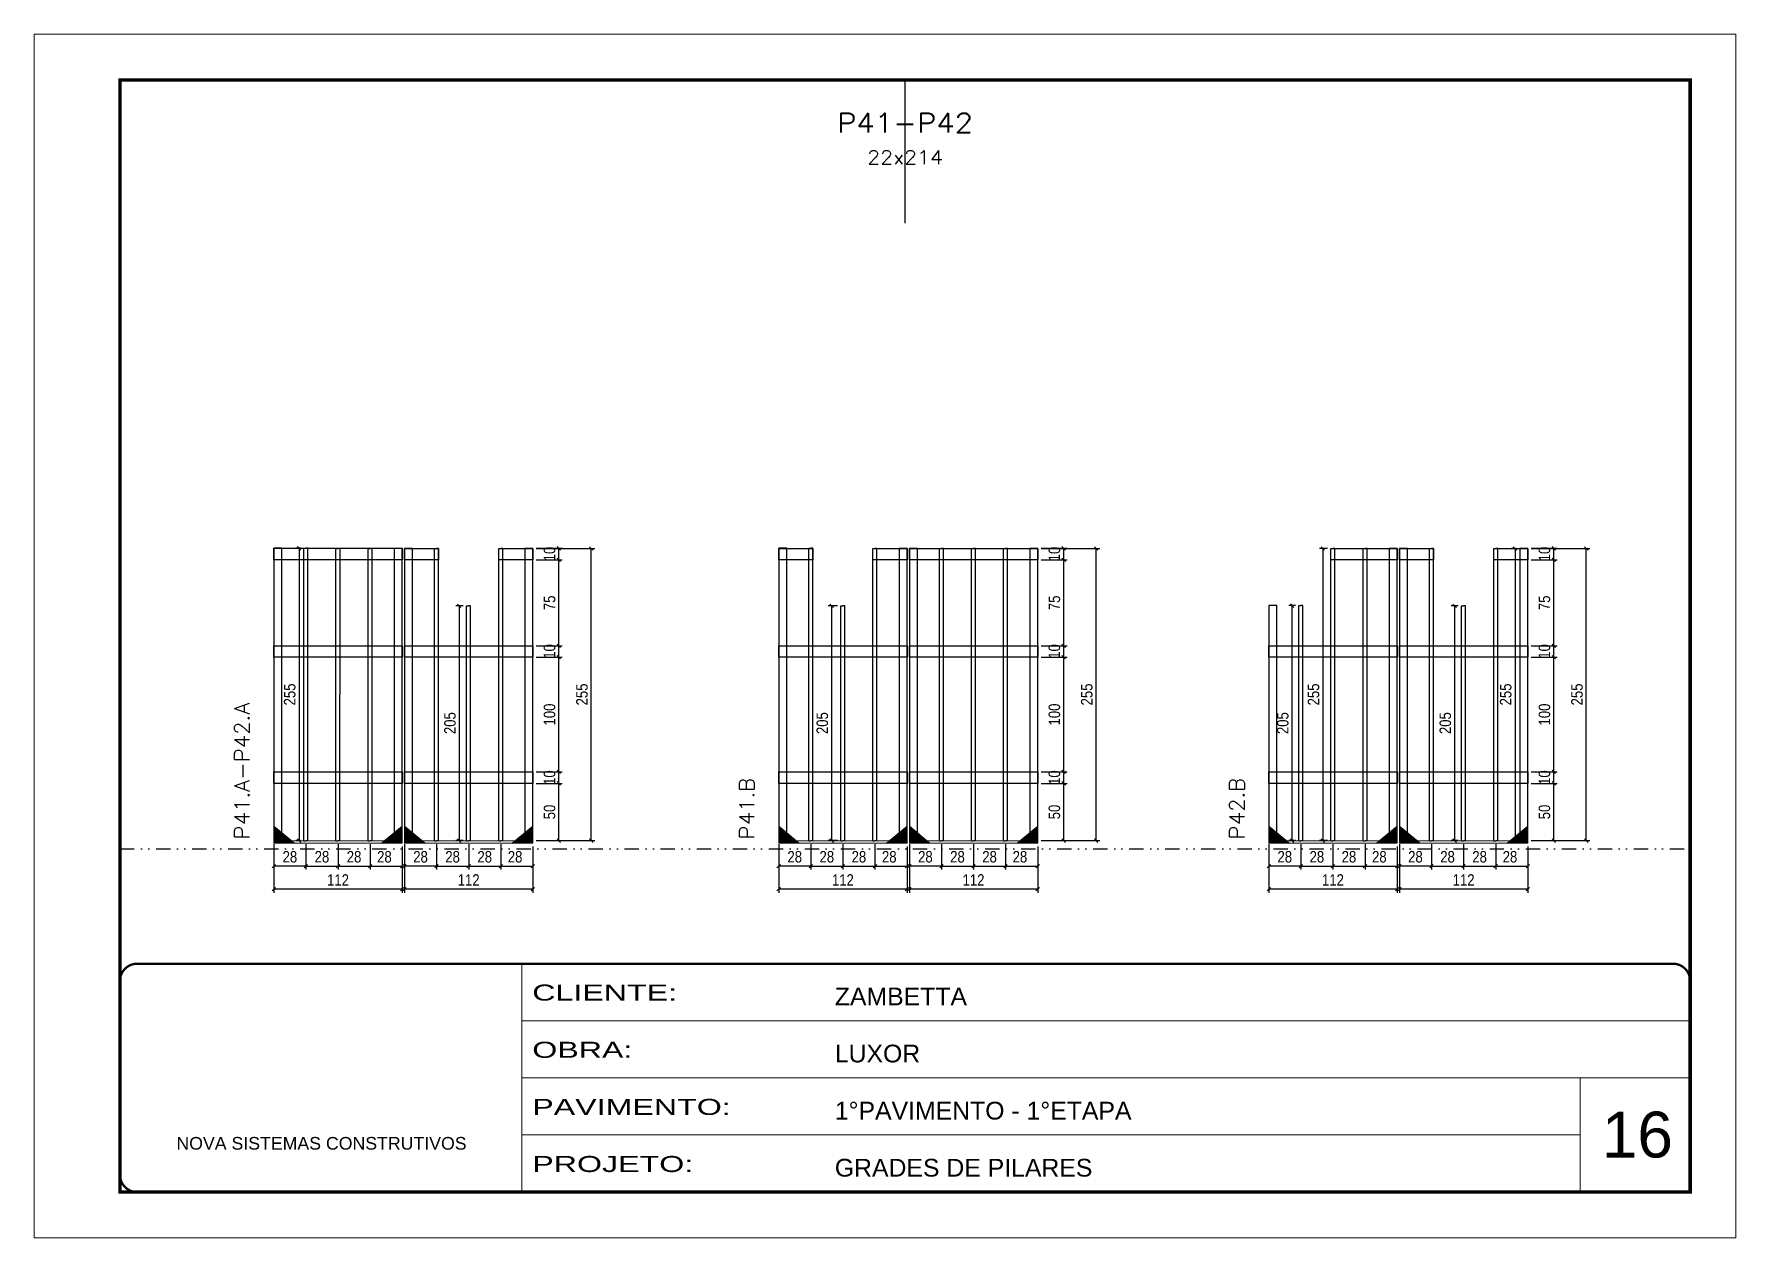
# Model space of a CAD drawing. Extents: x 14400 to 20667, y -21631 to 6985.
# Drawn here: x 19182 to 20667, y 2489 to 3539 of the extents above; entities that cross this region are included whole.
import ezdxf
from ezdxf.enums import TextEntityAlignment as Align

# ---------------------------------------------------------------- set-up
doc = ezdxf.new("R2010")
doc.units = 0
for name, pattern in [('CONTINUO', [0]), ('DASHED', [0.75, 0.5, -0.25]), ('DIVIDE2', [0.625, 0.25, -0.125, 0, -0.125, 0, -0.125]), ('HIDDEN', [0.375, 0.25, -0.125])]:
    doc.linetypes.add(name, pattern=pattern)
for name, color, linetype, lineweight in [('CARIMBO', 255, 'Continuous', 9), ('Folhas', 255, 'Continuous', 9), ('Madeira', 126, 'Continuous', 18), ('Sarr 2.2x7', 40, 'Continuous', 9), ('SARRAFO DE PRESSAO', 251, 'DASHED', 9), ('Texto Seção', 7, 'Continuous', 15)]:
    doc.layers.add(name, color=color, linetype=linetype, lineweight=lineweight)
for name, color, linetype in [('COTA', 241, 'Continuous'), ('Nível', 160, 'Continuous'), ('SARR_2.2x10', 60, 'Continuous'), ('SARR_3.5x7', 81, 'Continuous'), ('SARR_7x7', 40, 'Continuous'), ('Texto de Titulo', 7, 'Continuous'), ('Texto Qtd Sarr', 242, 'Continuous')]:
    doc.layers.add(name, color=color, linetype=linetype)
doc.styles.add('ARIAL', font='arial.ttf')
doc.styles.add('COTA TECNICA', font='techl___.ttf', dxfattribs={"height": 10})
doc.styles.add('REGUA-120', font='ROMANS.shx', dxfattribs={"height": 15})
doc.styles.add('ROMANS', font='romans.shx')
doc.styles.add('Tecnologia', font='')
doc.styles.get('Tecnologia').set_extended_font_data('Forgotten Futurist')
doc.dimstyles.new('PAINEL', dxfattribs={"dimtxt": 10, "dimasz": 3, "dimexe": 3, "dimexo": 3, "dimgap": 3, "dimtad": 1, "dimdec": 1, "dimzin": 12, "dimdsep": 46, "dimtxsty": 'COTA TECNICA', "dimblk1": 'OBLIQUE', "dimblk2": 'OBLIQUE', "dimsah": 1, "dimcen": 0.9, "dimclrd": 4, "dimclre": 4, "dimclrt": 240, "dimadec": 1, "dimazin": 3, "dimtfac": 1, "dimtdec": 1, "dimtmove": 0, "dimatfit": 3, "dimfxl": 1, "dimtolj": 1, "dimtzin": 12, "dimarcsym": 0})

msp = doc.modelspace()

# ---------------------------------------------------------------- texts
at = {"layer": 'CARIMBO', "style": 'ARIAL'}
msp.add_text('16', height=40, dxfattribs=at).set_placement((20549.83, 2559.15))
at = {"layer": 'Texto Seção', "style": 'REGUA-120', "width": 1.05}
for s, p in [('P41.A-P42.A', (19369.89, 2836.58)), ('P41.B', (19810.4, 2836.58)), ('P42.B', (20238.03, 2836.58))]:
    msp.add_text(s, height=13, rotation=90, dxfattribs=at).set_placement(p)

# ---------------------------------------------------------------- blocks, each defined once
blk = doc.blocks.new('9999999999')
at = {"color": 30, "linetype": 'CONTINUO'}
for p, q in [((98564.6, 34230.2), (98564.6, 34429.4)), ((98564.6, 34379.6), (99584, 34379.6)), ((98564.6, 34329.8), (99488, 34329.8)), ((99584, 34329.8), (99488, 34329.8)), ((99488, 34329.8), (99488, 34230.2)), ((98564.6, 34280), (99488, 34280))]:
    blk.add_line(p, q, dxfattribs=at)
at = {"color": 30, "linetype": 'CONTINUO', "const_width": 2}
blk.add_lwpolyline([(99584, 34230.2), (99584, 34414.4, 0.414214), (99569, 34429.4), (98229, 34429.4, 0.414214), (98214, 34414.4), (98214, 34245.2, 0.414214), (98229, 34230.2), (99584, 34230.2)], format="xyb", dxfattribs=at)
at = {"layer": 'Folhas'}
blk.add_lwpolyline([(98139, 34190.2), (99624, 34190.2), (99624, 35240.2), (98139, 35240.2)], close=True, dxfattribs=at)
at = {"layer": 'Folhas', "color": 30, "const_width": 3}
blk.add_lwpolyline([(98214, 34230.2), (99584, 34230.2), (99584, 35200.2), (98214, 35200.2)], close=True, dxfattribs=at)
at = {"color": 7, "linetype": 'Continuous', "ltscale": 5, "style": 'ARIAL'}
for s, height, p in [('ZAMBETTA', 15.48, (98837.7, 34393.1)), ('LUXOR', 15.48, (98837.7, 34343.3)), ('1°PAVIMENTO - 1°ETAPA', 15.483, (98837.7, 34293.5)), ('NOVA SISTEMAS CONSTRUTIVOS', 11.059, (98263.2, 34267.2)), ('GRADES DE PILARES', 15.483, (98837.7, 34243.7))]:
    blk.add_text(s, height=height, dxfattribs=at).set_placement(p)
at = {"layer": 'Folhas', "color": 7, "style": 'Tecnologia', "width": 1.5}
for s, p in [('CLIENTE:', (98573.7, 34397.2)), ('OBRA:', (98573.7, 34347.3)), ('PAVIMENTO:', (98573.7, 34297.5)), ('PROJETO:', (98573.7, 34247.7))]:
    blk.add_text(s, height=14, dxfattribs=at).set_placement(p)
blk = doc.blocks.new('_Oblique')
at = {"color": 0, "linetype": 'ByBlock', "lineweight": -2}
blk.add_line((-0.5, -0.5), (0.5, 0.5), dxfattribs=at)
blk = doc.blocks.new('*D1211')
at = {"layer": 'COTA', "color": 4, "lineweight": -2, "transparency": 16777216}
for p, q in [((19505.2, 2817.3), (19505.2, 2790.1)), ((19617.2, 2817.3), (19617.2, 2790.1)), ((19617.2, 2793.1), (19505.2, 2793.1))]:
    blk.add_line(p, q, dxfattribs=at)
at = {"layer": 'Defpoints', "color": 0, "transparency": 16777216}
for p in [(19505.2, 2820.3), (19617.2, 2820.3), (19505.2, 2793.1)]:
    blk.add_point(p, dxfattribs=at)
at = {"layer": 'COTA', "color": 4, "lineweight": -2, "transparency": 16777216, "xscale": 3, "yscale": 3, "zscale": 3, "rotation": 180}
blk.add_blockref('_Oblique', (19505.2, 2793.1), dxfattribs=at)
at = {"layer": 'COTA', "color": 4, "lineweight": -2, "transparency": 16777216, "xscale": 3, "yscale": 3, "zscale": 3}
blk.add_blockref('_Oblique', (19617.2, 2793.1), dxfattribs=at)
at = {"layer": 'COTA', "color": 240, "transparency": 16777216, "insert": (19561.2, 2801.2), "char_height": 10, "attachment_point": 5, "style": 'COTA TECNICA'}
blk.add_mtext('\\A1;112', dxfattribs=at)
blk = doc.blocks.new('*D1212')
at = {"layer": 'COTA', "color": 4, "lineweight": -2, "transparency": 16777216}
for p, q in [((19505.2, 2832.5), (19505.2, 2810.3)), ((19533.2, 2832.5), (19533.2, 2810.3)), ((19533.2, 2813.3), (19505.2, 2813.3))]:
    blk.add_line(p, q, dxfattribs=at)
at = {"layer": 'Defpoints', "color": 0, "transparency": 16777216}
for p in [(19505.2, 2835.5), (19533.2, 2835.5), (19505.2, 2813.3)]:
    blk.add_point(p, dxfattribs=at)
at = {"layer": 'COTA', "color": 4, "lineweight": -2, "transparency": 16777216, "xscale": 3, "yscale": 3, "zscale": 3, "rotation": 180}
blk.add_blockref('_Oblique', (19505.2, 2813.3), dxfattribs=at)
at = {"layer": 'COTA', "color": 4, "lineweight": -2, "transparency": 16777216, "xscale": 3, "yscale": 3, "zscale": 3}
blk.add_blockref('_Oblique', (19533.2, 2813.3), dxfattribs=at)
at = {"layer": 'COTA', "color": 240, "transparency": 16777216, "insert": (19519.2, 2821.4), "char_height": 10, "attachment_point": 5, "style": 'COTA TECNICA'}
blk.add_mtext('\\A1;28', dxfattribs=at)
blk = doc.blocks.new('*D1213')
at = {"layer": 'COTA', "color": 4, "lineweight": -2, "transparency": 16777216}
for p, q in [((19589.2, 2832.5), (19589.2, 2810.3)), ((19617.2, 2830.3), (19617.2, 2810.3)), ((19589.2, 2813.3), (19617.2, 2813.3))]:
    blk.add_line(p, q, dxfattribs=at)
at = {"layer": 'Defpoints', "color": 0, "transparency": 16777216}
for p in [(19589.2, 2835.5), (19617.2, 2833.3), (19617.2, 2813.3)]:
    blk.add_point(p, dxfattribs=at)
at = {"layer": 'COTA', "color": 4, "lineweight": -2, "transparency": 16777216, "xscale": 3, "yscale": 3, "zscale": 3, "rotation": 180}
blk.add_blockref('_Oblique', (19589.2, 2813.3), dxfattribs=at)
at = {"layer": 'COTA', "color": 4, "lineweight": -2, "transparency": 16777216, "xscale": 3, "yscale": 3, "zscale": 3}
blk.add_blockref('_Oblique', (19617.2, 2813.3), dxfattribs=at)
at = {"layer": 'COTA', "color": 240, "transparency": 16777216, "insert": (19601.7, 2821.4), "char_height": 10, "attachment_point": 5, "style": 'COTA TECNICA'}
blk.add_mtext('\\A1;28', dxfattribs=at)
blk = doc.blocks.new('*D1214')
at = {"layer": 'COTA', "color": 4, "lineweight": -2, "transparency": 16777216}
for p, q in [((19533.2, 2832.5), (19533.2, 2810.3)), ((19561.2, 2832.5), (19561.2, 2810.3)), ((19533.2, 2813.3), (19561.2, 2813.3))]:
    blk.add_line(p, q, dxfattribs=at)
at = {"layer": 'Defpoints', "color": 0, "transparency": 16777216}
for p in [(19533.2, 2835.5), (19561.2, 2835.5), (19561.2, 2813.3)]:
    blk.add_point(p, dxfattribs=at)
at = {"layer": 'COTA', "color": 4, "lineweight": -2, "transparency": 16777216, "xscale": 3, "yscale": 3, "zscale": 3, "rotation": 180}
blk.add_blockref('_Oblique', (19533.2, 2813.3), dxfattribs=at)
at = {"layer": 'COTA', "color": 4, "lineweight": -2, "transparency": 16777216, "xscale": 3, "yscale": 3, "zscale": 3}
blk.add_blockref('_Oblique', (19561.2, 2813.3), dxfattribs=at)
at = {"layer": 'COTA', "color": 240, "transparency": 16777216, "insert": (19547.2, 2821.4), "char_height": 10, "attachment_point": 5, "style": 'COTA TECNICA'}
blk.add_mtext('\\A1;28', dxfattribs=at)
blk = doc.blocks.new('*D1215')
at = {"layer": 'COTA', "color": 4, "lineweight": -2, "transparency": 16777216}
for p, q in [((19620.2, 2885.5), (19642.9, 2885.5)), ((19639.9, 2835.5), (19639.9, 2885.5)), ((19620.2, 2835.5), (19642.9, 2835.5))]:
    blk.add_line(p, q, dxfattribs=at)
at = {"layer": 'Defpoints', "color": 0, "transparency": 16777216}
for p in [(19617.2, 2885.5), (19639.9, 2885.5), (19617.2, 2835.5)]:
    blk.add_point(p, dxfattribs=at)
at = {"layer": 'COTA', "color": 4, "lineweight": -2, "transparency": 16777216, "xscale": 3, "yscale": 3, "zscale": 3}
for p, rotation in [((19639.9, 2885.5), 90), ((19639.9, 2835.5), 270)]:
    blk.add_blockref('_Oblique', p, dxfattribs=dict(at, rotation=rotation))
at = {"layer": 'COTA', "color": 240, "transparency": 16777216, "insert": (19631.8, 2860.5), "char_height": 10, "attachment_point": 5, "rotation": 90, "style": 'COTA TECNICA'}
blk.add_mtext('\\A1;50', dxfattribs=at)
blk = doc.blocks.new('*D1216')
at = {"layer": 'COTA', "color": 4, "lineweight": -2, "transparency": 16777216}
for p, q in [((19561.2, 2832.5), (19561.2, 2810.3)), ((19589.2, 2832.5), (19589.2, 2810.3)), ((19561.2, 2813.3), (19589.2, 2813.3))]:
    blk.add_line(p, q, dxfattribs=at)
at = {"layer": 'Defpoints', "color": 0, "transparency": 16777216}
for p in [(19561.2, 2835.5), (19589.2, 2835.5), (19589.2, 2813.3)]:
    blk.add_point(p, dxfattribs=at)
at = {"layer": 'COTA', "color": 4, "lineweight": -2, "transparency": 16777216, "xscale": 3, "yscale": 3, "zscale": 3, "rotation": 180}
blk.add_blockref('_Oblique', (19561.2, 2813.3), dxfattribs=at)
at = {"layer": 'COTA', "color": 4, "lineweight": -2, "transparency": 16777216, "xscale": 3, "yscale": 3, "zscale": 3}
blk.add_blockref('_Oblique', (19589.2, 2813.3), dxfattribs=at)
at = {"layer": 'COTA', "color": 240, "transparency": 16777216, "insert": (19575.2, 2821.4), "char_height": 10, "attachment_point": 5, "style": 'COTA TECNICA'}
blk.add_mtext('\\A1;28', dxfattribs=at)
blk = doc.blocks.new('*D1217')
at = {"layer": 'COTA', "color": 4, "lineweight": -2, "transparency": 16777216}
for p, q in [((19620.2, 2895.5), (19642.9, 2895.5)), ((19620.2, 2885.5), (19642.9, 2885.5)), ((19639.9, 2885.5), (19639.9, 2895.5))]:
    blk.add_line(p, q, dxfattribs=at)
at = {"layer": 'Defpoints', "color": 0, "transparency": 16777216}
for p in [(19617.2, 2895.5), (19617.2, 2885.5), (19639.9, 2895.5)]:
    blk.add_point(p, dxfattribs=at)
at = {"layer": 'COTA', "color": 4, "lineweight": -2, "transparency": 16777216, "xscale": 3, "yscale": 3, "zscale": 3}
for p, rotation in [((19639.9, 2895.5), 90), ((19639.9, 2885.5), 270)]:
    blk.add_blockref('_Oblique', p, dxfattribs=dict(at, rotation=rotation))
at = {"layer": 'COTA', "color": 240, "transparency": 16777216, "insert": (19631.8, 2890.5), "char_height": 10, "attachment_point": 5, "rotation": 90, "style": 'COTA TECNICA'}
blk.add_mtext('\\A1;10', dxfattribs=at)
blk = doc.blocks.new('*D1218')
at = {"layer": 'COTA', "color": 4, "lineweight": -2, "transparency": 16777216}
for p, q in [((19620.2, 2995.5), (19642.9, 2995.5)), ((19639.9, 2895.5), (19639.9, 2995.5)), ((19620.2, 2895.5), (19642.9, 2895.5))]:
    blk.add_line(p, q, dxfattribs=at)
at = {"layer": 'Defpoints', "color": 0, "transparency": 16777216}
for p in [(19617.2, 2995.5), (19639.9, 2995.5), (19617.2, 2895.5)]:
    blk.add_point(p, dxfattribs=at)
at = {"layer": 'COTA', "color": 4, "lineweight": -2, "transparency": 16777216, "xscale": 3, "yscale": 3, "zscale": 3}
for p, rotation in [((19639.9, 2995.5), 90), ((19639.9, 2895.5), 270)]:
    blk.add_blockref('_Oblique', p, dxfattribs=dict(at, rotation=rotation))
at = {"layer": 'COTA', "color": 240, "transparency": 16777216, "insert": (19631.8, 2945.5), "char_height": 10, "attachment_point": 5, "rotation": 90, "style": 'COTA TECNICA'}
blk.add_mtext('\\A1;100', dxfattribs=at)
blk = doc.blocks.new('*D1219')
at = {"layer": 'COTA', "color": 4, "lineweight": -2, "transparency": 16777216}
for p, q in [((19620.2, 3005.5), (19642.9, 3005.5)), ((19639.9, 2995.5), (19639.9, 3005.5)), ((19620.2, 2995.5), (19642.9, 2995.5))]:
    blk.add_line(p, q, dxfattribs=at)
at = {"layer": 'Defpoints', "color": 0, "transparency": 16777216}
for p in [(19617.2, 3005.5), (19639.9, 3005.5), (19617.2, 2995.5)]:
    blk.add_point(p, dxfattribs=at)
at = {"layer": 'COTA', "color": 4, "lineweight": -2, "transparency": 16777216, "xscale": 3, "yscale": 3, "zscale": 3}
for p, rotation in [((19639.9, 3005.5), 90), ((19639.9, 2995.5), 270)]:
    blk.add_blockref('_Oblique', p, dxfattribs=dict(at, rotation=rotation))
at = {"layer": 'COTA', "color": 240, "transparency": 16777216, "insert": (19631.8, 3000.5), "char_height": 10, "attachment_point": 5, "rotation": 90, "style": 'COTA TECNICA'}
blk.add_mtext('\\A1;10', dxfattribs=at)
blk = doc.blocks.new('*D1204')
at = {"layer": 'COTA', "color": 4, "lineweight": -2, "transparency": 16777216}
for p, q in [((19391.2, 2817.3), (19391.2, 2790.1)), ((19503.2, 2817.3), (19503.2, 2790.1)), ((19503.2, 2793.1), (19391.2, 2793.1))]:
    blk.add_line(p, q, dxfattribs=at)
at = {"layer": 'Defpoints', "color": 0, "transparency": 16777216}
for p in [(19391.2, 2820.3), (19503.2, 2820.3), (19391.2, 2793.1)]:
    blk.add_point(p, dxfattribs=at)
at = {"layer": 'COTA', "color": 4, "lineweight": -2, "transparency": 16777216, "xscale": 3, "yscale": 3, "zscale": 3, "rotation": 180}
blk.add_blockref('_Oblique', (19391.2, 2793.1), dxfattribs=at)
at = {"layer": 'COTA', "color": 4, "lineweight": -2, "transparency": 16777216, "xscale": 3, "yscale": 3, "zscale": 3}
blk.add_blockref('_Oblique', (19503.2, 2793.1), dxfattribs=at)
at = {"layer": 'COTA', "color": 240, "transparency": 16777216, "insert": (19447.2, 2801.2), "char_height": 10, "attachment_point": 5, "style": 'COTA TECNICA'}
blk.add_mtext('\\A1;112', dxfattribs=at)
blk = doc.blocks.new('*D1205')
at = {"layer": 'COTA', "color": 4, "lineweight": -2, "transparency": 16777216}
for p, q in [((19391.2, 2832.5), (19391.2, 2810.3)), ((19419.2, 2832.5), (19419.2, 2810.3)), ((19419.2, 2813.3), (19391.2, 2813.3))]:
    blk.add_line(p, q, dxfattribs=at)
at = {"layer": 'Defpoints', "color": 0, "transparency": 16777216}
for p in [(19391.2, 2835.5), (19419.2, 2835.5), (19391.2, 2813.3)]:
    blk.add_point(p, dxfattribs=at)
at = {"layer": 'COTA', "color": 4, "lineweight": -2, "transparency": 16777216, "xscale": 3, "yscale": 3, "zscale": 3, "rotation": 180}
blk.add_blockref('_Oblique', (19391.2, 2813.3), dxfattribs=at)
at = {"layer": 'COTA', "color": 4, "lineweight": -2, "transparency": 16777216, "xscale": 3, "yscale": 3, "zscale": 3}
blk.add_blockref('_Oblique', (19419.2, 2813.3), dxfattribs=at)
at = {"layer": 'COTA', "color": 240, "transparency": 16777216, "insert": (19405.2, 2821.4), "char_height": 10, "attachment_point": 5, "style": 'COTA TECNICA'}
blk.add_mtext('\\A1;28', dxfattribs=at)
blk = doc.blocks.new('*D1206')
at = {"layer": 'COTA', "color": 4, "lineweight": -2, "transparency": 16777216}
for p, q in [((19475.2, 2832.5), (19475.2, 2810.3)), ((19503.2, 2830.3), (19503.2, 2810.3)), ((19475.2, 2813.3), (19503.2, 2813.3))]:
    blk.add_line(p, q, dxfattribs=at)
at = {"layer": 'Defpoints', "color": 0, "transparency": 16777216}
for p in [(19475.2, 2835.5), (19503.2, 2833.3), (19503.2, 2813.3)]:
    blk.add_point(p, dxfattribs=at)
at = {"layer": 'COTA', "color": 4, "lineweight": -2, "transparency": 16777216, "xscale": 3, "yscale": 3, "zscale": 3, "rotation": 180}
blk.add_blockref('_Oblique', (19475.2, 2813.3), dxfattribs=at)
at = {"layer": 'COTA', "color": 4, "lineweight": -2, "transparency": 16777216, "xscale": 3, "yscale": 3, "zscale": 3}
blk.add_blockref('_Oblique', (19503.2, 2813.3), dxfattribs=at)
at = {"layer": 'COTA', "color": 240, "transparency": 16777216, "insert": (19487.7, 2821.4), "char_height": 10, "attachment_point": 5, "style": 'COTA TECNICA'}
blk.add_mtext('\\A1;28', dxfattribs=at)
blk = doc.blocks.new('*D1207')
at = {"layer": 'COTA', "color": 4, "lineweight": -2, "transparency": 16777216}
for p, q in [((19419.2, 2832.5), (19419.2, 2810.3)), ((19447.2, 2832.5), (19447.2, 2810.3)), ((19419.2, 2813.3), (19447.2, 2813.3))]:
    blk.add_line(p, q, dxfattribs=at)
at = {"layer": 'Defpoints', "color": 0, "transparency": 16777216}
for p in [(19419.2, 2835.5), (19447.2, 2835.5), (19447.2, 2813.3)]:
    blk.add_point(p, dxfattribs=at)
at = {"layer": 'COTA', "color": 4, "lineweight": -2, "transparency": 16777216, "xscale": 3, "yscale": 3, "zscale": 3, "rotation": 180}
blk.add_blockref('_Oblique', (19419.2, 2813.3), dxfattribs=at)
at = {"layer": 'COTA', "color": 4, "lineweight": -2, "transparency": 16777216, "xscale": 3, "yscale": 3, "zscale": 3}
blk.add_blockref('_Oblique', (19447.2, 2813.3), dxfattribs=at)
at = {"layer": 'COTA', "color": 240, "transparency": 16777216, "insert": (19433.2, 2821.4), "char_height": 10, "attachment_point": 5, "style": 'COTA TECNICA'}
blk.add_mtext('\\A1;28', dxfattribs=at)
blk = doc.blocks.new('*D1208')
at = {"layer": 'COTA', "color": 4, "lineweight": -2, "transparency": 16777216}
for p, q in [((19447.2, 2832.5), (19447.2, 2810.3)), ((19475.2, 2832.5), (19475.2, 2810.3)), ((19447.2, 2813.3), (19475.2, 2813.3))]:
    blk.add_line(p, q, dxfattribs=at)
at = {"layer": 'Defpoints', "color": 0, "transparency": 16777216}
for p in [(19447.2, 2835.5), (19475.2, 2835.5), (19475.2, 2813.3)]:
    blk.add_point(p, dxfattribs=at)
at = {"layer": 'COTA', "color": 4, "lineweight": -2, "transparency": 16777216, "xscale": 3, "yscale": 3, "zscale": 3, "rotation": 180}
blk.add_blockref('_Oblique', (19447.2, 2813.3), dxfattribs=at)
at = {"layer": 'COTA', "color": 4, "lineweight": -2, "transparency": 16777216, "xscale": 3, "yscale": 3, "zscale": 3}
blk.add_blockref('_Oblique', (19475.2, 2813.3), dxfattribs=at)
at = {"layer": 'COTA', "color": 240, "transparency": 16777216, "insert": (19461.2, 2821.4), "char_height": 10, "attachment_point": 5, "style": 'COTA TECNICA'}
blk.add_mtext('\\A1;28', dxfattribs=at)
blk = doc.blocks.new('*D1209')
at = {"layer": 'COTA', "color": 4, "lineweight": -2, "transparency": 16777216}
for p, q in [((19414.4, 3090.5), (19410.3, 3090.5)), ((19413.3, 3090.5), (19413.3, 2835.5)), ((19414.4, 2835.5), (19410.3, 2835.5))]:
    blk.add_line(p, q, dxfattribs=at)
at = {"layer": 'Defpoints', "color": 0, "transparency": 16777216}
for p in [(19417.4, 3090.5), (19413.3, 2835.5), (19417.4, 2835.5)]:
    blk.add_point(p, dxfattribs=at)
at = {"layer": 'COTA', "color": 4, "lineweight": -2, "transparency": 16777216, "xscale": 3, "yscale": 3, "zscale": 3}
for p, rotation in [((19413.3, 3090.5), 90), ((19413.3, 2835.5), 270)]:
    blk.add_blockref('_Oblique', p, dxfattribs=dict(at, rotation=rotation))
at = {"layer": 'COTA', "color": 240, "transparency": 16777216, "insert": (19405.1, 2963), "char_height": 10, "attachment_point": 5, "rotation": 90, "style": 'COTA TECNICA'}
blk.add_mtext('\\A1;255', dxfattribs=at)
blk = doc.blocks.new('*D1210')
at = {"layer": 'COTA', "color": 4, "lineweight": -2, "transparency": 16777216}
for p, q in [((19620.2, 3090.4), (19671.2, 3090.4)), ((19668.2, 2835.5), (19668.2, 3090.4)), ((19620.2, 2835.5), (19671.2, 2835.5))]:
    blk.add_line(p, q, dxfattribs=at)
at = {"layer": 'Defpoints', "color": 0, "transparency": 16777216}
for p in [(19617.2, 3090.4), (19668.2, 3090.4), (19617.2, 2835.5)]:
    blk.add_point(p, dxfattribs=at)
at = {"layer": 'COTA', "color": 4, "lineweight": -2, "transparency": 16777216, "xscale": 3, "yscale": 3, "zscale": 3}
for p, rotation in [((19668.2, 3090.4), 90), ((19668.2, 2835.5), 270)]:
    blk.add_blockref('_Oblique', p, dxfattribs=dict(at, rotation=rotation))
at = {"layer": 'COTA', "color": 240, "transparency": 16777216, "insert": (19660.1, 2963), "char_height": 10, "attachment_point": 5, "rotation": 90, "style": 'COTA TECNICA'}
blk.add_mtext('\\A1;255', dxfattribs=at)
blk = doc.blocks.new('*D1221')
at = {"layer": 'COTA', "color": 4, "lineweight": -2, "transparency": 16777216}
for p, q in [((19620.2, 3080.4), (19642.9, 3080.4)), ((19639.9, 3005.4), (19639.9, 3080.4)), ((19620.2, 3005.4), (19642.9, 3005.4))]:
    blk.add_line(p, q, dxfattribs=at)
at = {"layer": 'Defpoints', "color": 0, "transparency": 16777216}
for p in [(19617.2, 3080.4), (19639.9, 3080.4), (19617.2, 3005.4)]:
    blk.add_point(p, dxfattribs=at)
at = {"layer": 'COTA', "color": 4, "lineweight": -2, "transparency": 16777216, "xscale": 3, "yscale": 3, "zscale": 3}
for p, rotation in [((19639.9, 3080.4), 90), ((19639.9, 3005.4), 270)]:
    blk.add_blockref('_Oblique', p, dxfattribs=dict(at, rotation=rotation))
at = {"layer": 'COTA', "color": 240, "transparency": 16777216, "insert": (19631.8, 3042.9), "char_height": 10, "attachment_point": 5, "rotation": 90, "style": 'COTA TECNICA'}
blk.add_mtext('\\A1;75', dxfattribs=at)
blk = doc.blocks.new('*D1220')
at = {"layer": 'COTA', "color": 4, "lineweight": -2, "transparency": 16777216}
for p, q in [((19620.2, 3090.5), (19642.9, 3090.5)), ((19639.9, 3080.5), (19639.9, 3090.5)), ((19620.2, 3080.5), (19642.9, 3080.5))]:
    blk.add_line(p, q, dxfattribs=at)
at = {"layer": 'Defpoints', "color": 0, "transparency": 16777216}
for p in [(19617.2, 3090.5), (19639.9, 3090.5), (19617.2, 3080.5)]:
    blk.add_point(p, dxfattribs=at)
at = {"layer": 'COTA', "color": 4, "lineweight": -2, "transparency": 16777216, "xscale": 3, "yscale": 3, "zscale": 3}
for p, rotation in [((19639.9, 3090.5), 90), ((19639.9, 3080.5), 270)]:
    blk.add_blockref('_Oblique', p, dxfattribs=dict(at, rotation=rotation))
at = {"layer": 'COTA', "color": 240, "transparency": 16777216, "insert": (19631.8, 3085.5), "char_height": 10, "attachment_point": 5, "rotation": 90, "style": 'COTA TECNICA'}
blk.add_mtext('\\A1;10', dxfattribs=at)
blk = doc.blocks.new('*D1222')
at = {"layer": 'COTA', "color": 4, "lineweight": -2, "transparency": 16777216}
for p, q in [((19945.7, 2817.3), (19945.7, 2790.1)), ((20057.7, 2817.3), (20057.7, 2790.1)), ((20057.7, 2793.1), (19945.7, 2793.1))]:
    blk.add_line(p, q, dxfattribs=at)
at = {"layer": 'Defpoints', "color": 0, "transparency": 16777216}
for p in [(19945.7, 2820.3), (20057.7, 2820.3), (19945.7, 2793.1)]:
    blk.add_point(p, dxfattribs=at)
at = {"layer": 'COTA', "color": 4, "lineweight": -2, "transparency": 16777216, "xscale": 3, "yscale": 3, "zscale": 3, "rotation": 180}
blk.add_blockref('_Oblique', (19945.7, 2793.1), dxfattribs=at)
at = {"layer": 'COTA', "color": 4, "lineweight": -2, "transparency": 16777216, "xscale": 3, "yscale": 3, "zscale": 3}
blk.add_blockref('_Oblique', (20057.7, 2793.1), dxfattribs=at)
at = {"layer": 'COTA', "color": 240, "transparency": 16777216, "insert": (20001.7, 2801.2), "char_height": 10, "attachment_point": 5, "style": 'COTA TECNICA'}
blk.add_mtext('\\A1;112', dxfattribs=at)
blk = doc.blocks.new('*D1223')
at = {"layer": 'COTA', "color": 4, "lineweight": -2, "transparency": 16777216}
for p, q in [((19945.7, 2832.5), (19945.7, 2810.3)), ((19973.7, 2832.5), (19973.7, 2810.3)), ((19973.7, 2813.3), (19945.7, 2813.3))]:
    blk.add_line(p, q, dxfattribs=at)
at = {"layer": 'Defpoints', "color": 0, "transparency": 16777216}
for p in [(19945.7, 2835.5), (19973.7, 2835.5), (19945.7, 2813.3)]:
    blk.add_point(p, dxfattribs=at)
at = {"layer": 'COTA', "color": 4, "lineweight": -2, "transparency": 16777216, "xscale": 3, "yscale": 3, "zscale": 3, "rotation": 180}
blk.add_blockref('_Oblique', (19945.7, 2813.3), dxfattribs=at)
at = {"layer": 'COTA', "color": 4, "lineweight": -2, "transparency": 16777216, "xscale": 3, "yscale": 3, "zscale": 3}
blk.add_blockref('_Oblique', (19973.7, 2813.3), dxfattribs=at)
at = {"layer": 'COTA', "color": 240, "transparency": 16777216, "insert": (19959.7, 2821.4), "char_height": 10, "attachment_point": 5, "style": 'COTA TECNICA'}
blk.add_mtext('\\A1;28', dxfattribs=at)
blk = doc.blocks.new('*D1224')
at = {"layer": 'COTA', "color": 4, "lineweight": -2, "transparency": 16777216}
for p, q in [((20029.7, 2832.5), (20029.7, 2810.3)), ((20057.7, 2830.3), (20057.7, 2810.3)), ((20029.7, 2813.3), (20057.7, 2813.3))]:
    blk.add_line(p, q, dxfattribs=at)
at = {"layer": 'Defpoints', "color": 0, "transparency": 16777216}
for p in [(20029.7, 2835.5), (20057.7, 2833.3), (20057.7, 2813.3)]:
    blk.add_point(p, dxfattribs=at)
at = {"layer": 'COTA', "color": 4, "lineweight": -2, "transparency": 16777216, "xscale": 3, "yscale": 3, "zscale": 3, "rotation": 180}
blk.add_blockref('_Oblique', (20029.7, 2813.3), dxfattribs=at)
at = {"layer": 'COTA', "color": 4, "lineweight": -2, "transparency": 16777216, "xscale": 3, "yscale": 3, "zscale": 3}
blk.add_blockref('_Oblique', (20057.7, 2813.3), dxfattribs=at)
at = {"layer": 'COTA', "color": 240, "transparency": 16777216, "insert": (20042.2, 2821.4), "char_height": 10, "attachment_point": 5, "style": 'COTA TECNICA'}
blk.add_mtext('\\A1;28', dxfattribs=at)
blk = doc.blocks.new('*D1225')
at = {"layer": 'COTA', "color": 4, "lineweight": -2, "transparency": 16777216}
for p, q in [((19973.7, 2832.5), (19973.7, 2810.3)), ((20001.7, 2832.5), (20001.7, 2810.3)), ((19973.7, 2813.3), (20001.7, 2813.3))]:
    blk.add_line(p, q, dxfattribs=at)
at = {"layer": 'Defpoints', "color": 0, "transparency": 16777216}
for p in [(19973.7, 2835.5), (20001.7, 2835.5), (20001.7, 2813.3)]:
    blk.add_point(p, dxfattribs=at)
at = {"layer": 'COTA', "color": 4, "lineweight": -2, "transparency": 16777216, "xscale": 3, "yscale": 3, "zscale": 3, "rotation": 180}
blk.add_blockref('_Oblique', (19973.7, 2813.3), dxfattribs=at)
at = {"layer": 'COTA', "color": 4, "lineweight": -2, "transparency": 16777216, "xscale": 3, "yscale": 3, "zscale": 3}
blk.add_blockref('_Oblique', (20001.7, 2813.3), dxfattribs=at)
at = {"layer": 'COTA', "color": 240, "transparency": 16777216, "insert": (19987.7, 2821.4), "char_height": 10, "attachment_point": 5, "style": 'COTA TECNICA'}
blk.add_mtext('\\A1;28', dxfattribs=at)
blk = doc.blocks.new('*D1226')
at = {"layer": 'COTA', "color": 4, "lineweight": -2, "transparency": 16777216}
for p, q in [((20060.7, 2885.5), (20083.4, 2885.5)), ((20080.4, 2835.5), (20080.4, 2885.5)), ((20060.7, 2835.5), (20083.4, 2835.5))]:
    blk.add_line(p, q, dxfattribs=at)
at = {"layer": 'Defpoints', "color": 0, "transparency": 16777216}
for p in [(20057.7, 2885.5), (20080.4, 2885.5), (20057.7, 2835.5)]:
    blk.add_point(p, dxfattribs=at)
at = {"layer": 'COTA', "color": 4, "lineweight": -2, "transparency": 16777216, "xscale": 3, "yscale": 3, "zscale": 3}
for p, rotation in [((20080.4, 2885.5), 90), ((20080.4, 2835.5), 270)]:
    blk.add_blockref('_Oblique', p, dxfattribs=dict(at, rotation=rotation))
at = {"layer": 'COTA', "color": 240, "transparency": 16777216, "insert": (20072.3, 2860.5), "char_height": 10, "attachment_point": 5, "rotation": 90, "style": 'COTA TECNICA'}
blk.add_mtext('\\A1;50', dxfattribs=at)
blk = doc.blocks.new('*D1227')
at = {"layer": 'COTA', "color": 4, "lineweight": -2, "transparency": 16777216}
for p, q in [((20001.7, 2832.5), (20001.7, 2810.3)), ((20029.7, 2832.5), (20029.7, 2810.3)), ((20001.7, 2813.3), (20029.7, 2813.3))]:
    blk.add_line(p, q, dxfattribs=at)
at = {"layer": 'Defpoints', "color": 0, "transparency": 16777216}
for p in [(20001.7, 2835.5), (20029.7, 2835.5), (20029.7, 2813.3)]:
    blk.add_point(p, dxfattribs=at)
at = {"layer": 'COTA', "color": 4, "lineweight": -2, "transparency": 16777216, "xscale": 3, "yscale": 3, "zscale": 3, "rotation": 180}
blk.add_blockref('_Oblique', (20001.7, 2813.3), dxfattribs=at)
at = {"layer": 'COTA', "color": 4, "lineweight": -2, "transparency": 16777216, "xscale": 3, "yscale": 3, "zscale": 3}
blk.add_blockref('_Oblique', (20029.7, 2813.3), dxfattribs=at)
at = {"layer": 'COTA', "color": 240, "transparency": 16777216, "insert": (20015.7, 2821.4), "char_height": 10, "attachment_point": 5, "style": 'COTA TECNICA'}
blk.add_mtext('\\A1;28', dxfattribs=at)
blk = doc.blocks.new('*D1228')
at = {"layer": 'COTA', "color": 4, "lineweight": -2, "transparency": 16777216}
for p, q in [((20060.7, 2895.5), (20083.4, 2895.5)), ((20060.7, 2885.5), (20083.4, 2885.5)), ((20080.4, 2885.5), (20080.4, 2895.5))]:
    blk.add_line(p, q, dxfattribs=at)
at = {"layer": 'Defpoints', "color": 0, "transparency": 16777216}
for p in [(20057.7, 2895.5), (20057.7, 2885.5), (20080.4, 2895.5)]:
    blk.add_point(p, dxfattribs=at)
at = {"layer": 'COTA', "color": 4, "lineweight": -2, "transparency": 16777216, "xscale": 3, "yscale": 3, "zscale": 3}
for p, rotation in [((20080.4, 2895.5), 90), ((20080.4, 2885.5), 270)]:
    blk.add_blockref('_Oblique', p, dxfattribs=dict(at, rotation=rotation))
at = {"layer": 'COTA', "color": 240, "transparency": 16777216, "insert": (20072.3, 2890.5), "char_height": 10, "attachment_point": 5, "rotation": 90, "style": 'COTA TECNICA'}
blk.add_mtext('\\A1;10', dxfattribs=at)
blk = doc.blocks.new('*D1229')
at = {"layer": 'COTA', "color": 4, "lineweight": -2, "transparency": 16777216}
for p, q in [((20060.7, 2995.5), (20083.4, 2995.5)), ((20080.4, 2895.5), (20080.4, 2995.5)), ((20060.7, 2895.5), (20083.4, 2895.5))]:
    blk.add_line(p, q, dxfattribs=at)
at = {"layer": 'Defpoints', "color": 0, "transparency": 16777216}
for p in [(20057.7, 2995.5), (20080.4, 2995.5), (20057.7, 2895.5)]:
    blk.add_point(p, dxfattribs=at)
at = {"layer": 'COTA', "color": 4, "lineweight": -2, "transparency": 16777216, "xscale": 3, "yscale": 3, "zscale": 3}
for p, rotation in [((20080.4, 2995.5), 90), ((20080.4, 2895.5), 270)]:
    blk.add_blockref('_Oblique', p, dxfattribs=dict(at, rotation=rotation))
at = {"layer": 'COTA', "color": 240, "transparency": 16777216, "insert": (20072.3, 2945.5), "char_height": 10, "attachment_point": 5, "rotation": 90, "style": 'COTA TECNICA'}
blk.add_mtext('\\A1;100', dxfattribs=at)
blk = doc.blocks.new('*D1230')
at = {"layer": 'COTA', "color": 4, "lineweight": -2, "transparency": 16777216}
for p, q in [((20060.7, 3005.5), (20083.4, 3005.5)), ((20080.4, 2995.5), (20080.4, 3005.5)), ((20060.7, 2995.5), (20083.4, 2995.5))]:
    blk.add_line(p, q, dxfattribs=at)
at = {"layer": 'Defpoints', "color": 0, "transparency": 16777216}
for p in [(20057.7, 3005.5), (20080.4, 3005.5), (20057.7, 2995.5)]:
    blk.add_point(p, dxfattribs=at)
at = {"layer": 'COTA', "color": 4, "lineweight": -2, "transparency": 16777216, "xscale": 3, "yscale": 3, "zscale": 3}
for p, rotation in [((20080.4, 3005.5), 90), ((20080.4, 2995.5), 270)]:
    blk.add_blockref('_Oblique', p, dxfattribs=dict(at, rotation=rotation))
at = {"layer": 'COTA', "color": 240, "transparency": 16777216, "insert": (20072.3, 3000.5), "char_height": 10, "attachment_point": 5, "rotation": 90, "style": 'COTA TECNICA'}
blk.add_mtext('\\A1;10', dxfattribs=at)
blk = doc.blocks.new('*D1231')
at = {"layer": 'COTA', "color": 4, "lineweight": -2, "transparency": 16777216}
for p, q in [((19831.7, 2817.3), (19831.7, 2790.1)), ((19943.7, 2817.3), (19943.7, 2790.1)), ((19943.7, 2793.1), (19831.7, 2793.1))]:
    blk.add_line(p, q, dxfattribs=at)
at = {"layer": 'Defpoints', "color": 0, "transparency": 16777216}
for p in [(19831.7, 2820.3), (19943.7, 2820.3), (19831.7, 2793.1)]:
    blk.add_point(p, dxfattribs=at)
at = {"layer": 'COTA', "color": 4, "lineweight": -2, "transparency": 16777216, "xscale": 3, "yscale": 3, "zscale": 3, "rotation": 180}
blk.add_blockref('_Oblique', (19831.7, 2793.1), dxfattribs=at)
at = {"layer": 'COTA', "color": 4, "lineweight": -2, "transparency": 16777216, "xscale": 3, "yscale": 3, "zscale": 3}
blk.add_blockref('_Oblique', (19943.7, 2793.1), dxfattribs=at)
at = {"layer": 'COTA', "color": 240, "transparency": 16777216, "insert": (19887.7, 2801.2), "char_height": 10, "attachment_point": 5, "style": 'COTA TECNICA'}
blk.add_mtext('\\A1;112', dxfattribs=at)
blk = doc.blocks.new('*D1232')
at = {"layer": 'COTA', "color": 4, "lineweight": -2, "transparency": 16777216}
for p, q in [((19831.7, 2832.5), (19831.7, 2810.3)), ((19859.7, 2832.5), (19859.7, 2810.3)), ((19859.7, 2813.3), (19831.7, 2813.3))]:
    blk.add_line(p, q, dxfattribs=at)
at = {"layer": 'Defpoints', "color": 0, "transparency": 16777216}
for p in [(19831.7, 2835.5), (19859.7, 2835.5), (19831.7, 2813.3)]:
    blk.add_point(p, dxfattribs=at)
at = {"layer": 'COTA', "color": 4, "lineweight": -2, "transparency": 16777216, "xscale": 3, "yscale": 3, "zscale": 3, "rotation": 180}
blk.add_blockref('_Oblique', (19831.7, 2813.3), dxfattribs=at)
at = {"layer": 'COTA', "color": 4, "lineweight": -2, "transparency": 16777216, "xscale": 3, "yscale": 3, "zscale": 3}
blk.add_blockref('_Oblique', (19859.7, 2813.3), dxfattribs=at)
at = {"layer": 'COTA', "color": 240, "transparency": 16777216, "insert": (19845.7, 2821.4), "char_height": 10, "attachment_point": 5, "style": 'COTA TECNICA'}
blk.add_mtext('\\A1;28', dxfattribs=at)
blk = doc.blocks.new('*D1233')
at = {"layer": 'COTA', "color": 4, "lineweight": -2, "transparency": 16777216}
for p, q in [((19915.7, 2832.5), (19915.7, 2810.3)), ((19943.7, 2830.3), (19943.7, 2810.3)), ((19915.7, 2813.3), (19943.7, 2813.3))]:
    blk.add_line(p, q, dxfattribs=at)
at = {"layer": 'Defpoints', "color": 0, "transparency": 16777216}
for p in [(19915.7, 2835.5), (19943.7, 2833.3), (19943.7, 2813.3)]:
    blk.add_point(p, dxfattribs=at)
at = {"layer": 'COTA', "color": 4, "lineweight": -2, "transparency": 16777216, "xscale": 3, "yscale": 3, "zscale": 3, "rotation": 180}
blk.add_blockref('_Oblique', (19915.7, 2813.3), dxfattribs=at)
at = {"layer": 'COTA', "color": 4, "lineweight": -2, "transparency": 16777216, "xscale": 3, "yscale": 3, "zscale": 3}
blk.add_blockref('_Oblique', (19943.7, 2813.3), dxfattribs=at)
at = {"layer": 'COTA', "color": 240, "transparency": 16777216, "insert": (19928.2, 2821.4), "char_height": 10, "attachment_point": 5, "style": 'COTA TECNICA'}
blk.add_mtext('\\A1;28', dxfattribs=at)
blk = doc.blocks.new('*D1234')
at = {"layer": 'COTA', "color": 4, "lineweight": -2, "transparency": 16777216}
for p, q in [((19859.7, 2832.5), (19859.7, 2810.3)), ((19887.7, 2832.5), (19887.7, 2810.3)), ((19859.7, 2813.3), (19887.7, 2813.3))]:
    blk.add_line(p, q, dxfattribs=at)
at = {"layer": 'Defpoints', "color": 0, "transparency": 16777216}
for p in [(19859.7, 2835.5), (19887.7, 2835.5), (19887.7, 2813.3)]:
    blk.add_point(p, dxfattribs=at)
at = {"layer": 'COTA', "color": 4, "lineweight": -2, "transparency": 16777216, "xscale": 3, "yscale": 3, "zscale": 3, "rotation": 180}
blk.add_blockref('_Oblique', (19859.7, 2813.3), dxfattribs=at)
at = {"layer": 'COTA', "color": 4, "lineweight": -2, "transparency": 16777216, "xscale": 3, "yscale": 3, "zscale": 3}
blk.add_blockref('_Oblique', (19887.7, 2813.3), dxfattribs=at)
at = {"layer": 'COTA', "color": 240, "transparency": 16777216, "insert": (19873.7, 2821.4), "char_height": 10, "attachment_point": 5, "style": 'COTA TECNICA'}
blk.add_mtext('\\A1;28', dxfattribs=at)
blk = doc.blocks.new('*D1235')
at = {"layer": 'COTA', "color": 4, "lineweight": -2, "transparency": 16777216}
for p, q in [((19887.7, 2832.5), (19887.7, 2810.3)), ((19915.7, 2832.5), (19915.7, 2810.3)), ((19887.7, 2813.3), (19915.7, 2813.3))]:
    blk.add_line(p, q, dxfattribs=at)
at = {"layer": 'Defpoints', "color": 0, "transparency": 16777216}
for p in [(19887.7, 2835.5), (19915.7, 2835.5), (19915.7, 2813.3)]:
    blk.add_point(p, dxfattribs=at)
at = {"layer": 'COTA', "color": 4, "lineweight": -2, "transparency": 16777216, "xscale": 3, "yscale": 3, "zscale": 3, "rotation": 180}
blk.add_blockref('_Oblique', (19887.7, 2813.3), dxfattribs=at)
at = {"layer": 'COTA', "color": 4, "lineweight": -2, "transparency": 16777216, "xscale": 3, "yscale": 3, "zscale": 3}
blk.add_blockref('_Oblique', (19915.7, 2813.3), dxfattribs=at)
at = {"layer": 'COTA', "color": 240, "transparency": 16777216, "insert": (19901.7, 2821.4), "char_height": 10, "attachment_point": 5, "style": 'COTA TECNICA'}
blk.add_mtext('\\A1;28', dxfattribs=at)
blk = doc.blocks.new('*D1236')
at = {"layer": 'COTA', "color": 4, "lineweight": -2, "transparency": 16777216}
for p, q in [((20060.7, 3090.4), (20111.8, 3090.4)), ((20108.8, 2835.5), (20108.8, 3090.4)), ((20060.7, 2835.5), (20111.8, 2835.5))]:
    blk.add_line(p, q, dxfattribs=at)
at = {"layer": 'Defpoints', "color": 0, "transparency": 16777216}
for p in [(20057.7, 3090.4), (20108.8, 3090.4), (20057.7, 2835.5)]:
    blk.add_point(p, dxfattribs=at)
at = {"layer": 'COTA', "color": 4, "lineweight": -2, "transparency": 16777216, "xscale": 3, "yscale": 3, "zscale": 3}
for p, rotation in [((20108.8, 3090.4), 90), ((20108.8, 2835.5), 270)]:
    blk.add_blockref('_Oblique', p, dxfattribs=dict(at, rotation=rotation))
at = {"layer": 'COTA', "color": 240, "transparency": 16777216, "insert": (20100.6, 2963), "char_height": 10, "attachment_point": 5, "rotation": 90, "style": 'COTA TECNICA'}
blk.add_mtext('\\A1;255', dxfattribs=at)
blk = doc.blocks.new('*D1238')
at = {"layer": 'COTA', "color": 4, "lineweight": -2, "transparency": 16777216}
for p, q in [((20060.7, 3080.4), (20083.4, 3080.4)), ((20080.4, 3005.4), (20080.4, 3080.4)), ((20060.7, 3005.4), (20083.4, 3005.4))]:
    blk.add_line(p, q, dxfattribs=at)
at = {"layer": 'Defpoints', "color": 0, "transparency": 16777216}
for p in [(20057.7, 3080.4), (20080.4, 3080.4), (20057.7, 3005.4)]:
    blk.add_point(p, dxfattribs=at)
at = {"layer": 'COTA', "color": 4, "lineweight": -2, "transparency": 16777216, "xscale": 3, "yscale": 3, "zscale": 3}
for p, rotation in [((20080.4, 3080.4), 90), ((20080.4, 3005.4), 270)]:
    blk.add_blockref('_Oblique', p, dxfattribs=dict(at, rotation=rotation))
at = {"layer": 'COTA', "color": 240, "transparency": 16777216, "insert": (20072.3, 3042.9), "char_height": 10, "attachment_point": 5, "rotation": 90, "style": 'COTA TECNICA'}
blk.add_mtext('\\A1;75', dxfattribs=at)
blk = doc.blocks.new('*D1237')
at = {"layer": 'COTA', "color": 4, "lineweight": -2, "transparency": 16777216}
for p, q in [((20060.7, 3090.5), (20083.4, 3090.5)), ((20080.4, 3080.5), (20080.4, 3090.5)), ((20060.7, 3080.5), (20083.4, 3080.5))]:
    blk.add_line(p, q, dxfattribs=at)
at = {"layer": 'Defpoints', "color": 0, "transparency": 16777216}
for p in [(20057.7, 3090.5), (20080.4, 3090.5), (20057.7, 3080.5)]:
    blk.add_point(p, dxfattribs=at)
at = {"layer": 'COTA', "color": 4, "lineweight": -2, "transparency": 16777216, "xscale": 3, "yscale": 3, "zscale": 3}
for p, rotation in [((20080.4, 3090.5), 90), ((20080.4, 3080.5), 270)]:
    blk.add_blockref('_Oblique', p, dxfattribs=dict(at, rotation=rotation))
at = {"layer": 'COTA', "color": 240, "transparency": 16777216, "insert": (20072.3, 3085.5), "char_height": 10, "attachment_point": 5, "rotation": 90, "style": 'COTA TECNICA'}
blk.add_mtext('\\A1;10', dxfattribs=at)
blk = doc.blocks.new('*D1239')
at = {"layer": 'COTA', "color": 4, "lineweight": -2, "transparency": 16777216}
for p, q in [((19556.4, 3040.4), (19550, 3040.4)), ((19553, 3040.4), (19553, 2835.5)), ((19556.4, 2835.5), (19550, 2835.5))]:
    blk.add_line(p, q, dxfattribs=at)
at = {"layer": 'Defpoints', "color": 0, "transparency": 16777216}
for p in [(19559.4, 3040.4), (19553, 2835.5), (19559.4, 2835.5)]:
    blk.add_point(p, dxfattribs=at)
at = {"layer": 'COTA', "color": 4, "lineweight": -2, "transparency": 16777216, "xscale": 3, "yscale": 3, "zscale": 3}
for p, rotation in [((19553, 3040.4), 90), ((19553, 2835.5), 270)]:
    blk.add_blockref('_Oblique', p, dxfattribs=dict(at, rotation=rotation))
at = {"layer": 'COTA', "color": 240, "transparency": 16777216, "insert": (19544.9, 2938), "char_height": 10, "attachment_point": 5, "rotation": 90, "style": 'COTA TECNICA'}
blk.add_mtext('\\A1;205', dxfattribs=at)
blk = doc.blocks.new('*D1240')
at = {"layer": 'COTA', "color": 4, "lineweight": -2, "transparency": 16777216}
for p, q in [((19882.9, 3040.4), (19874.9, 3040.4)), ((19877.9, 3040.4), (19877.9, 2835.5)), ((19882.9, 2835.5), (19874.9, 2835.5))]:
    blk.add_line(p, q, dxfattribs=at)
at = {"layer": 'Defpoints', "color": 0, "transparency": 16777216}
for p in [(19885.9, 3040.4), (19877.9, 2835.5), (19885.9, 2835.5)]:
    blk.add_point(p, dxfattribs=at)
at = {"layer": 'COTA', "color": 4, "lineweight": -2, "transparency": 16777216, "xscale": 3, "yscale": 3, "zscale": 3}
for p, rotation in [((19877.9, 3040.4), 90), ((19877.9, 2835.5), 270)]:
    blk.add_blockref('_Oblique', p, dxfattribs=dict(at, rotation=rotation))
at = {"layer": 'COTA', "color": 240, "transparency": 16777216, "insert": (19869.8, 2938), "char_height": 10, "attachment_point": 5, "rotation": 90, "style": 'COTA TECNICA'}
blk.add_mtext('\\A1;205', dxfattribs=at)
blk = doc.blocks.new('titulo1')
at = {"layer": 'Defpoints', "color": 252, "linetype": 'HIDDEN', "ltscale": 2}
blk.add_line((0, 0), (0, 125), dxfattribs=at)
at = {"layer": 'Defpoints', "style": 'ROMANS', "oblique": 15}
blk.add_attdef('FOLHA', text='', height=10, dxfattribs=at).set_placement((0, 15.6), align=Align.MIDDLE_CENTER)
at = {"layer": 'Texto Qtd Sarr', "color": 3, "style": 'ROMANS', "oblique": 15}
for tag, height, p in [('TITULO', 17, (0, 71.4)), ('SEÇÃO', 12, (0, 41.5))]:
    blk.add_attdef(tag, text='', height=height, dxfattribs=at).set_placement(p, align=Align.MIDDLE_CENTER)
blk = doc.blocks.new('*D1251')
at = {"layer": 'COTA', "color": 4, "lineweight": -2, "transparency": 16777216}
for p, q in [((20373.3, 2817.3), (20373.3, 2790.1)), ((20485.3, 2817.3), (20485.3, 2790.1)), ((20485.3, 2793.1), (20373.3, 2793.1))]:
    blk.add_line(p, q, dxfattribs=at)
at = {"layer": 'Defpoints', "color": 0, "transparency": 16777216}
for p in [(20373.3, 2820.3), (20485.3, 2820.3), (20373.3, 2793.1)]:
    blk.add_point(p, dxfattribs=at)
at = {"layer": 'COTA', "color": 4, "lineweight": -2, "transparency": 16777216, "xscale": 3, "yscale": 3, "zscale": 3, "rotation": 180}
blk.add_blockref('_Oblique', (20373.3, 2793.1), dxfattribs=at)
at = {"layer": 'COTA', "color": 4, "lineweight": -2, "transparency": 16777216, "xscale": 3, "yscale": 3, "zscale": 3}
blk.add_blockref('_Oblique', (20485.3, 2793.1), dxfattribs=at)
at = {"layer": 'COTA', "color": 240, "transparency": 16777216, "insert": (20429.3, 2801.2), "char_height": 10, "attachment_point": 5, "style": 'COTA TECNICA'}
blk.add_mtext('\\A1;112', dxfattribs=at)
blk = doc.blocks.new('*D1252')
at = {"layer": 'COTA', "color": 4, "lineweight": -2, "transparency": 16777216}
for p, q in [((20373.3, 2832.5), (20373.3, 2810.3)), ((20401.3, 2832.5), (20401.3, 2810.3)), ((20401.3, 2813.3), (20373.3, 2813.3))]:
    blk.add_line(p, q, dxfattribs=at)
at = {"layer": 'Defpoints', "color": 0, "transparency": 16777216}
for p in [(20373.3, 2835.5), (20401.3, 2835.5), (20373.3, 2813.3)]:
    blk.add_point(p, dxfattribs=at)
at = {"layer": 'COTA', "color": 4, "lineweight": -2, "transparency": 16777216, "xscale": 3, "yscale": 3, "zscale": 3, "rotation": 180}
blk.add_blockref('_Oblique', (20373.3, 2813.3), dxfattribs=at)
at = {"layer": 'COTA', "color": 4, "lineweight": -2, "transparency": 16777216, "xscale": 3, "yscale": 3, "zscale": 3}
blk.add_blockref('_Oblique', (20401.3, 2813.3), dxfattribs=at)
at = {"layer": 'COTA', "color": 240, "transparency": 16777216, "insert": (20387.3, 2821.4), "char_height": 10, "attachment_point": 5, "style": 'COTA TECNICA'}
blk.add_mtext('\\A1;28', dxfattribs=at)
blk = doc.blocks.new('*D1253')
at = {"layer": 'COTA', "color": 4, "lineweight": -2, "transparency": 16777216}
for p, q in [((20457.3, 2832.5), (20457.3, 2810.3)), ((20485.3, 2830.3), (20485.3, 2810.3)), ((20457.3, 2813.3), (20485.3, 2813.3))]:
    blk.add_line(p, q, dxfattribs=at)
at = {"layer": 'Defpoints', "color": 0, "transparency": 16777216}
for p in [(20457.3, 2835.5), (20485.3, 2833.3), (20485.3, 2813.3)]:
    blk.add_point(p, dxfattribs=at)
at = {"layer": 'COTA', "color": 4, "lineweight": -2, "transparency": 16777216, "xscale": 3, "yscale": 3, "zscale": 3, "rotation": 180}
blk.add_blockref('_Oblique', (20457.3, 2813.3), dxfattribs=at)
at = {"layer": 'COTA', "color": 4, "lineweight": -2, "transparency": 16777216, "xscale": 3, "yscale": 3, "zscale": 3}
blk.add_blockref('_Oblique', (20485.3, 2813.3), dxfattribs=at)
at = {"layer": 'COTA', "color": 240, "transparency": 16777216, "insert": (20469.8, 2821.4), "char_height": 10, "attachment_point": 5, "style": 'COTA TECNICA'}
blk.add_mtext('\\A1;28', dxfattribs=at)
blk = doc.blocks.new('*D1254')
at = {"layer": 'COTA', "color": 4, "lineweight": -2, "transparency": 16777216}
for p, q in [((20401.3, 2832.5), (20401.3, 2810.3)), ((20429.3, 2832.5), (20429.3, 2810.3)), ((20401.3, 2813.3), (20429.3, 2813.3))]:
    blk.add_line(p, q, dxfattribs=at)
at = {"layer": 'Defpoints', "color": 0, "transparency": 16777216}
for p in [(20401.3, 2835.5), (20429.3, 2835.5), (20429.3, 2813.3)]:
    blk.add_point(p, dxfattribs=at)
at = {"layer": 'COTA', "color": 4, "lineweight": -2, "transparency": 16777216, "xscale": 3, "yscale": 3, "zscale": 3, "rotation": 180}
blk.add_blockref('_Oblique', (20401.3, 2813.3), dxfattribs=at)
at = {"layer": 'COTA', "color": 4, "lineweight": -2, "transparency": 16777216, "xscale": 3, "yscale": 3, "zscale": 3}
blk.add_blockref('_Oblique', (20429.3, 2813.3), dxfattribs=at)
at = {"layer": 'COTA', "color": 240, "transparency": 16777216, "insert": (20415.3, 2821.4), "char_height": 10, "attachment_point": 5, "style": 'COTA TECNICA'}
blk.add_mtext('\\A1;28', dxfattribs=at)
blk = doc.blocks.new('*D1255')
at = {"layer": 'COTA', "color": 4, "lineweight": -2, "transparency": 16777216}
for p, q in [((20488.3, 2885.5), (20511, 2885.5)), ((20508, 2835.5), (20508, 2885.5)), ((20488.3, 2835.5), (20511, 2835.5))]:
    blk.add_line(p, q, dxfattribs=at)
at = {"layer": 'Defpoints', "color": 0, "transparency": 16777216}
for p in [(20485.3, 2885.5), (20508, 2885.5), (20485.3, 2835.5)]:
    blk.add_point(p, dxfattribs=at)
at = {"layer": 'COTA', "color": 4, "lineweight": -2, "transparency": 16777216, "xscale": 3, "yscale": 3, "zscale": 3}
for p, rotation in [((20508, 2885.5), 90), ((20508, 2835.5), 270)]:
    blk.add_blockref('_Oblique', p, dxfattribs=dict(at, rotation=rotation))
at = {"layer": 'COTA', "color": 240, "transparency": 16777216, "insert": (20499.9, 2860.5), "char_height": 10, "attachment_point": 5, "rotation": 90, "style": 'COTA TECNICA'}
blk.add_mtext('\\A1;50', dxfattribs=at)
blk = doc.blocks.new('*D1256')
at = {"layer": 'COTA', "color": 4, "lineweight": -2, "transparency": 16777216}
for p, q in [((20429.3, 2832.5), (20429.3, 2810.3)), ((20457.3, 2832.5), (20457.3, 2810.3)), ((20429.3, 2813.3), (20457.3, 2813.3))]:
    blk.add_line(p, q, dxfattribs=at)
at = {"layer": 'Defpoints', "color": 0, "transparency": 16777216}
for p in [(20429.3, 2835.5), (20457.3, 2835.5), (20457.3, 2813.3)]:
    blk.add_point(p, dxfattribs=at)
at = {"layer": 'COTA', "color": 4, "lineweight": -2, "transparency": 16777216, "xscale": 3, "yscale": 3, "zscale": 3, "rotation": 180}
blk.add_blockref('_Oblique', (20429.3, 2813.3), dxfattribs=at)
at = {"layer": 'COTA', "color": 4, "lineweight": -2, "transparency": 16777216, "xscale": 3, "yscale": 3, "zscale": 3}
blk.add_blockref('_Oblique', (20457.3, 2813.3), dxfattribs=at)
at = {"layer": 'COTA', "color": 240, "transparency": 16777216, "insert": (20443.3, 2821.4), "char_height": 10, "attachment_point": 5, "style": 'COTA TECNICA'}
blk.add_mtext('\\A1;28', dxfattribs=at)
blk = doc.blocks.new('*D1257')
at = {"layer": 'COTA', "color": 4, "lineweight": -2, "transparency": 16777216}
for p, q in [((20488.3, 2895.5), (20511, 2895.5)), ((20488.3, 2885.5), (20511, 2885.5)), ((20508, 2885.5), (20508, 2895.5))]:
    blk.add_line(p, q, dxfattribs=at)
at = {"layer": 'Defpoints', "color": 0, "transparency": 16777216}
for p in [(20485.3, 2895.5), (20485.3, 2885.5), (20508, 2895.5)]:
    blk.add_point(p, dxfattribs=at)
at = {"layer": 'COTA', "color": 4, "lineweight": -2, "transparency": 16777216, "xscale": 3, "yscale": 3, "zscale": 3}
for p, rotation in [((20508, 2895.5), 90), ((20508, 2885.5), 270)]:
    blk.add_blockref('_Oblique', p, dxfattribs=dict(at, rotation=rotation))
at = {"layer": 'COTA', "color": 240, "transparency": 16777216, "insert": (20499.9, 2890.5), "char_height": 10, "attachment_point": 5, "rotation": 90, "style": 'COTA TECNICA'}
blk.add_mtext('\\A1;10', dxfattribs=at)
blk = doc.blocks.new('*D1258')
at = {"layer": 'COTA', "color": 4, "lineweight": -2, "transparency": 16777216}
for p, q in [((20488.3, 2995.5), (20511, 2995.5)), ((20508, 2895.5), (20508, 2995.5)), ((20488.3, 2895.5), (20511, 2895.5))]:
    blk.add_line(p, q, dxfattribs=at)
at = {"layer": 'Defpoints', "color": 0, "transparency": 16777216}
for p in [(20485.3, 2995.5), (20508, 2995.5), (20485.3, 2895.5)]:
    blk.add_point(p, dxfattribs=at)
at = {"layer": 'COTA', "color": 4, "lineweight": -2, "transparency": 16777216, "xscale": 3, "yscale": 3, "zscale": 3}
for p, rotation in [((20508, 2995.5), 90), ((20508, 2895.5), 270)]:
    blk.add_blockref('_Oblique', p, dxfattribs=dict(at, rotation=rotation))
at = {"layer": 'COTA', "color": 240, "transparency": 16777216, "insert": (20499.9, 2945.5), "char_height": 10, "attachment_point": 5, "rotation": 90, "style": 'COTA TECNICA'}
blk.add_mtext('\\A1;100', dxfattribs=at)
blk = doc.blocks.new('*D1259')
at = {"layer": 'COTA', "color": 4, "lineweight": -2, "transparency": 16777216}
for p, q in [((20488.3, 3005.5), (20511, 3005.5)), ((20508, 2995.5), (20508, 3005.5)), ((20488.3, 2995.5), (20511, 2995.5))]:
    blk.add_line(p, q, dxfattribs=at)
at = {"layer": 'Defpoints', "color": 0, "transparency": 16777216}
for p in [(20485.3, 3005.5), (20508, 3005.5), (20485.3, 2995.5)]:
    blk.add_point(p, dxfattribs=at)
at = {"layer": 'COTA', "color": 4, "lineweight": -2, "transparency": 16777216, "xscale": 3, "yscale": 3, "zscale": 3}
for p, rotation in [((20508, 3005.5), 90), ((20508, 2995.5), 270)]:
    blk.add_blockref('_Oblique', p, dxfattribs=dict(at, rotation=rotation))
at = {"layer": 'COTA', "color": 240, "transparency": 16777216, "insert": (20499.9, 3000.5), "char_height": 10, "attachment_point": 5, "rotation": 90, "style": 'COTA TECNICA'}
blk.add_mtext('\\A1;10', dxfattribs=at)
blk = doc.blocks.new('*D1241')
at = {"layer": 'COTA', "color": 4, "lineweight": -2, "transparency": 16777216}
for p, q in [((20259.3, 2817.3), (20259.3, 2790.1)), ((20371.3, 2817.3), (20371.3, 2790.1)), ((20371.3, 2793.1), (20259.3, 2793.1))]:
    blk.add_line(p, q, dxfattribs=at)
at = {"layer": 'Defpoints', "color": 0, "transparency": 16777216}
for p in [(20259.3, 2820.3), (20371.3, 2820.3), (20259.3, 2793.1)]:
    blk.add_point(p, dxfattribs=at)
at = {"layer": 'COTA', "color": 4, "lineweight": -2, "transparency": 16777216, "xscale": 3, "yscale": 3, "zscale": 3, "rotation": 180}
blk.add_blockref('_Oblique', (20259.3, 2793.1), dxfattribs=at)
at = {"layer": 'COTA', "color": 4, "lineweight": -2, "transparency": 16777216, "xscale": 3, "yscale": 3, "zscale": 3}
blk.add_blockref('_Oblique', (20371.3, 2793.1), dxfattribs=at)
at = {"layer": 'COTA', "color": 240, "transparency": 16777216, "insert": (20315.3, 2801.2), "char_height": 10, "attachment_point": 5, "style": 'COTA TECNICA'}
blk.add_mtext('\\A1;112', dxfattribs=at)
blk = doc.blocks.new('*D1242')
at = {"layer": 'COTA', "color": 4, "lineweight": -2, "transparency": 16777216}
for p, q in [((20259.3, 2832.5), (20259.3, 2810.3)), ((20287.3, 2832.5), (20287.3, 2810.3)), ((20287.3, 2813.3), (20259.3, 2813.3))]:
    blk.add_line(p, q, dxfattribs=at)
at = {"layer": 'Defpoints', "color": 0, "transparency": 16777216}
for p in [(20259.3, 2835.5), (20287.3, 2835.5), (20259.3, 2813.3)]:
    blk.add_point(p, dxfattribs=at)
at = {"layer": 'COTA', "color": 4, "lineweight": -2, "transparency": 16777216, "xscale": 3, "yscale": 3, "zscale": 3, "rotation": 180}
blk.add_blockref('_Oblique', (20259.3, 2813.3), dxfattribs=at)
at = {"layer": 'COTA', "color": 4, "lineweight": -2, "transparency": 16777216, "xscale": 3, "yscale": 3, "zscale": 3}
blk.add_blockref('_Oblique', (20287.3, 2813.3), dxfattribs=at)
at = {"layer": 'COTA', "color": 240, "transparency": 16777216, "insert": (20273.3, 2821.4), "char_height": 10, "attachment_point": 5, "style": 'COTA TECNICA'}
blk.add_mtext('\\A1;28', dxfattribs=at)
blk = doc.blocks.new('*D1243')
at = {"layer": 'COTA', "color": 4, "lineweight": -2, "transparency": 16777216}
for p, q in [((20343.3, 2832.5), (20343.3, 2810.3)), ((20371.3, 2830.3), (20371.3, 2810.3)), ((20343.3, 2813.3), (20371.3, 2813.3))]:
    blk.add_line(p, q, dxfattribs=at)
at = {"layer": 'Defpoints', "color": 0, "transparency": 16777216}
for p in [(20343.3, 2835.5), (20371.3, 2833.3), (20371.3, 2813.3)]:
    blk.add_point(p, dxfattribs=at)
at = {"layer": 'COTA', "color": 4, "lineweight": -2, "transparency": 16777216, "xscale": 3, "yscale": 3, "zscale": 3, "rotation": 180}
blk.add_blockref('_Oblique', (20343.3, 2813.3), dxfattribs=at)
at = {"layer": 'COTA', "color": 4, "lineweight": -2, "transparency": 16777216, "xscale": 3, "yscale": 3, "zscale": 3}
blk.add_blockref('_Oblique', (20371.3, 2813.3), dxfattribs=at)
at = {"layer": 'COTA', "color": 240, "transparency": 16777216, "insert": (20355.8, 2821.4), "char_height": 10, "attachment_point": 5, "style": 'COTA TECNICA'}
blk.add_mtext('\\A1;28', dxfattribs=at)
blk = doc.blocks.new('*D1244')
at = {"layer": 'COTA', "color": 4, "lineweight": -2, "transparency": 16777216}
for p, q in [((20287.3, 2832.5), (20287.3, 2810.3)), ((20315.3, 2832.5), (20315.3, 2810.3)), ((20287.3, 2813.3), (20315.3, 2813.3))]:
    blk.add_line(p, q, dxfattribs=at)
at = {"layer": 'Defpoints', "color": 0, "transparency": 16777216}
for p in [(20287.3, 2835.5), (20315.3, 2835.5), (20315.3, 2813.3)]:
    blk.add_point(p, dxfattribs=at)
at = {"layer": 'COTA', "color": 4, "lineweight": -2, "transparency": 16777216, "xscale": 3, "yscale": 3, "zscale": 3, "rotation": 180}
blk.add_blockref('_Oblique', (20287.3, 2813.3), dxfattribs=at)
at = {"layer": 'COTA', "color": 4, "lineweight": -2, "transparency": 16777216, "xscale": 3, "yscale": 3, "zscale": 3}
blk.add_blockref('_Oblique', (20315.3, 2813.3), dxfattribs=at)
at = {"layer": 'COTA', "color": 240, "transparency": 16777216, "insert": (20301.3, 2821.4), "char_height": 10, "attachment_point": 5, "style": 'COTA TECNICA'}
blk.add_mtext('\\A1;28', dxfattribs=at)
blk = doc.blocks.new('*D1245')
at = {"layer": 'COTA', "color": 4, "lineweight": -2, "transparency": 16777216}
for p, q in [((20315.3, 2832.5), (20315.3, 2810.3)), ((20343.3, 2832.5), (20343.3, 2810.3)), ((20315.3, 2813.3), (20343.3, 2813.3))]:
    blk.add_line(p, q, dxfattribs=at)
at = {"layer": 'Defpoints', "color": 0, "transparency": 16777216}
for p in [(20315.3, 2835.5), (20343.3, 2835.5), (20343.3, 2813.3)]:
    blk.add_point(p, dxfattribs=at)
at = {"layer": 'COTA', "color": 4, "lineweight": -2, "transparency": 16777216, "xscale": 3, "yscale": 3, "zscale": 3, "rotation": 180}
blk.add_blockref('_Oblique', (20315.3, 2813.3), dxfattribs=at)
at = {"layer": 'COTA', "color": 4, "lineweight": -2, "transparency": 16777216, "xscale": 3, "yscale": 3, "zscale": 3}
blk.add_blockref('_Oblique', (20343.3, 2813.3), dxfattribs=at)
at = {"layer": 'COTA', "color": 240, "transparency": 16777216, "insert": (20329.3, 2821.4), "char_height": 10, "attachment_point": 5, "style": 'COTA TECNICA'}
blk.add_mtext('\\A1;28', dxfattribs=at)
blk = doc.blocks.new('*D1246')
at = {"layer": 'COTA', "color": 4, "lineweight": -2, "transparency": 16777216}
for p, q in [((20488.3, 3090.4), (20539.4, 3090.4)), ((20536.4, 2835.5), (20536.4, 3090.4)), ((20488.3, 2835.5), (20539.4, 2835.5))]:
    blk.add_line(p, q, dxfattribs=at)
at = {"layer": 'Defpoints', "color": 0, "transparency": 16777216}
for p in [(20485.3, 3090.4), (20536.4, 3090.4), (20485.3, 2835.5)]:
    blk.add_point(p, dxfattribs=at)
at = {"layer": 'COTA', "color": 4, "lineweight": -2, "transparency": 16777216, "xscale": 3, "yscale": 3, "zscale": 3}
for p, rotation in [((20536.4, 3090.4), 90), ((20536.4, 2835.5), 270)]:
    blk.add_blockref('_Oblique', p, dxfattribs=dict(at, rotation=rotation))
at = {"layer": 'COTA', "color": 240, "transparency": 16777216, "insert": (20528.3, 2963), "char_height": 10, "attachment_point": 5, "rotation": 90, "style": 'COTA TECNICA'}
blk.add_mtext('\\A1;255', dxfattribs=at)
blk = doc.blocks.new('*D1260')
at = {"layer": 'COTA', "color": 4, "lineweight": -2, "transparency": 16777216}
for p, q in [((20488.3, 3080.4), (20511, 3080.4)), ((20508, 3005.4), (20508, 3080.4)), ((20488.3, 3005.4), (20511, 3005.4))]:
    blk.add_line(p, q, dxfattribs=at)
at = {"layer": 'Defpoints', "color": 0, "transparency": 16777216}
for p in [(20485.3, 3080.4), (20508, 3080.4), (20485.3, 3005.4)]:
    blk.add_point(p, dxfattribs=at)
at = {"layer": 'COTA', "color": 4, "lineweight": -2, "transparency": 16777216, "xscale": 3, "yscale": 3, "zscale": 3}
for p, rotation in [((20508, 3080.4), 90), ((20508, 3005.4), 270)]:
    blk.add_blockref('_Oblique', p, dxfattribs=dict(at, rotation=rotation))
at = {"layer": 'COTA', "color": 240, "transparency": 16777216, "insert": (20499.9, 3042.9), "char_height": 10, "attachment_point": 5, "rotation": 90, "style": 'COTA TECNICA'}
blk.add_mtext('\\A1;75', dxfattribs=at)
blk = doc.blocks.new('*D1247')
at = {"layer": 'COTA', "color": 4, "lineweight": -2, "transparency": 16777216}
for p, q in [((20310.6, 3090.4), (20303.5, 3090.4)), ((20306.5, 3090.4), (20306.5, 2835.5)), ((20310.6, 2835.5), (20303.5, 2835.5))]:
    blk.add_line(p, q, dxfattribs=at)
at = {"layer": 'Defpoints', "color": 0, "transparency": 16777216}
for p in [(20313.6, 3090.4), (20306.5, 2835.5), (20313.6, 2835.5)]:
    blk.add_point(p, dxfattribs=at)
at = {"layer": 'COTA', "color": 4, "lineweight": -2, "transparency": 16777216, "xscale": 3, "yscale": 3, "zscale": 3}
for p, rotation in [((20306.5, 3090.4), 90), ((20306.5, 2835.5), 270)]:
    blk.add_blockref('_Oblique', p, dxfattribs=dict(at, rotation=rotation))
at = {"layer": 'COTA', "color": 240, "transparency": 16777216, "insert": (20298.4, 2963), "char_height": 10, "attachment_point": 5, "rotation": 90, "style": 'COTA TECNICA'}
blk.add_mtext('\\A1;255', dxfattribs=at)
blk = doc.blocks.new('*D1261')
at = {"layer": 'COTA', "color": 4, "lineweight": -2, "transparency": 16777216}
for p, q in [((20475.3, 3090.4), (20471.2, 3090.4)), ((20474.2, 3090.4), (20474.2, 2835.5)), ((20475.3, 2835.5), (20471.2, 2835.5))]:
    blk.add_line(p, q, dxfattribs=at)
at = {"layer": 'Defpoints', "color": 0, "transparency": 16777216}
for p in [(20478.3, 3090.4), (20474.2, 2835.5), (20478.3, 2835.5)]:
    blk.add_point(p, dxfattribs=at)
at = {"layer": 'COTA', "color": 4, "lineweight": -2, "transparency": 16777216, "xscale": 3, "yscale": 3, "zscale": 3}
for p, rotation in [((20474.2, 3090.4), 90), ((20474.2, 2835.5), 270)]:
    blk.add_blockref('_Oblique', p, dxfattribs=dict(at, rotation=rotation))
at = {"layer": 'COTA', "color": 240, "transparency": 16777216, "insert": (20466.1, 2963), "char_height": 10, "attachment_point": 5, "rotation": 90, "style": 'COTA TECNICA'}
blk.add_mtext('\\A1;255', dxfattribs=at)
blk = doc.blocks.new('*D1248')
at = {"layer": 'COTA', "color": 4, "lineweight": -2, "transparency": 16777216}
for p, q in [((20424.6, 3040.4), (20418.5, 3040.4)), ((20421.5, 3040.4), (20421.5, 2835.5)), ((20424.6, 2835.5), (20418.5, 2835.5))]:
    blk.add_line(p, q, dxfattribs=at)
at = {"layer": 'Defpoints', "color": 0, "transparency": 16777216}
for p in [(20427.6, 3040.4), (20421.5, 2835.5), (20427.6, 2835.5)]:
    blk.add_point(p, dxfattribs=at)
at = {"layer": 'COTA', "color": 4, "lineweight": -2, "transparency": 16777216, "xscale": 3, "yscale": 3, "zscale": 3}
for p, rotation in [((20421.5, 3040.4), 90), ((20421.5, 2835.5), 270)]:
    blk.add_blockref('_Oblique', p, dxfattribs=dict(at, rotation=rotation))
at = {"layer": 'COTA', "color": 240, "transparency": 16777216, "insert": (20413.4, 2938), "char_height": 10, "attachment_point": 5, "rotation": 90, "style": 'COTA TECNICA'}
blk.add_mtext('\\A1;205', dxfattribs=at)
blk = doc.blocks.new('*D1249')
at = {"layer": 'COTA', "color": 4, "lineweight": -2, "transparency": 16777216}
for p, q in [((20282.6, 3040.5), (20276.7, 3040.5)), ((20279.7, 2835.5), (20279.7, 3040.5)), ((20282.6, 2835.5), (20276.7, 2835.5))]:
    blk.add_line(p, q, dxfattribs=at)
at = {"layer": 'Defpoints', "color": 0, "transparency": 16777216}
for p in [(20279.7, 3040.5), (20285.6, 3040.5), (20285.6, 2835.5)]:
    blk.add_point(p, dxfattribs=at)
at = {"layer": 'COTA', "color": 4, "lineweight": -2, "transparency": 16777216, "xscale": 3, "yscale": 3, "zscale": 3}
for p, rotation in [((20279.7, 3040.5), 90), ((20279.7, 2835.5), 270)]:
    blk.add_blockref('_Oblique', p, dxfattribs=dict(at, rotation=rotation))
at = {"layer": 'COTA', "color": 240, "transparency": 16777216, "insert": (20271.6, 2938), "char_height": 10, "attachment_point": 5, "rotation": 90, "style": 'COTA TECNICA'}
blk.add_mtext('\\A1;205', dxfattribs=at)
blk = doc.blocks.new('*D1250')
at = {"layer": 'COTA', "color": 4, "lineweight": -2, "transparency": 16777216}
for p, q in [((20488.3, 3090.5), (20511, 3090.5)), ((20508, 3080.5), (20508, 3090.5)), ((20488.3, 3080.5), (20511, 3080.5))]:
    blk.add_line(p, q, dxfattribs=at)
at = {"layer": 'Defpoints', "color": 0, "transparency": 16777216}
for p in [(20485.3, 3090.5), (20508, 3090.5), (20485.3, 3080.5)]:
    blk.add_point(p, dxfattribs=at)
at = {"layer": 'COTA', "color": 4, "lineweight": -2, "transparency": 16777216, "xscale": 3, "yscale": 3, "zscale": 3}
for p, rotation in [((20508, 3090.5), 90), ((20508, 3080.5), 270)]:
    blk.add_blockref('_Oblique', p, dxfattribs=dict(at, rotation=rotation))
at = {"layer": 'COTA', "color": 240, "transparency": 16777216, "insert": (20499.9, 3085.5), "char_height": 10, "attachment_point": 5, "rotation": 90, "style": 'COTA TECNICA'}
blk.add_mtext('\\A1;10', dxfattribs=at)

# ---------------------------------------------------------------- dimensions: what is measured, and where the dimension line sits
at = {"layer": 'COTA'}
for base, p1, p2, angle, picture, middle in [((19413.25, 2835.48), (19417.44, 3090.48), (19417.43, 2835.48), 90, '*D1209', (19405.14, 2962.98)), ((19639.88, 2995.48), (19617.18, 2895.48), (19617.18, 2995.48), 90, '*D1218', (19631.78, 2945.48)), ((20080.39, 2995.48), (20057.7, 2895.48), (20057.7, 2995.48), 90, '*D1229', (20072.29, 2945.48)), ((20508.02, 2995.48), (20485.32, 2895.48), (20485.32, 2995.48), 90, '*D1258', (20499.92, 2945.48)), ((19639.88, 2885.48), (19617.18, 2835.48), (19617.18, 2885.48), 90, '*D1215', (19631.77, 2860.48)), ((20080.39, 2885.48), (20057.7, 2835.48), (20057.7, 2885.48), 90, '*D1226', (20072.29, 2860.48)), ((20508.02, 2885.48), (20485.32, 2835.48), (20485.32, 2885.48), 90, '*D1255', (20499.91, 2860.48)), ((19391.18, 2813.28), (19419.18, 2835.48), (19391.18, 2835.48), 180, '*D1205', (19405.18, 2821.38)), ((19505.18, 2813.28), (19533.18, 2835.48), (19505.18, 2835.48), 180, '*D1212', (19519.18, 2821.38)), ((19831.7, 2813.28), (19859.7, 2835.48), (19831.7, 2835.48), 180, '*D1232', (19845.7, 2821.38)), ((19945.7, 2813.28), (19973.7, 2835.48), (19945.7, 2835.48), 180, '*D1223', (19959.7, 2821.38)), ((20259.32, 2813.28), (20287.32, 2835.48), (20259.32, 2835.48), 180, '*D1242', (20273.32, 2821.38)), ((20373.32, 2813.28), (20401.32, 2835.48), (20373.32, 2835.48), 180, '*D1252', (20387.32, 2821.38)), ((19391.18, 2793.11), (19503.18, 2820.28), (19391.18, 2820.28), 180, '*D1204', (19447.18, 2801.17)), ((19505.18, 2793.11), (19617.18, 2820.28), (19505.18, 2820.28), 180, '*D1211', (19561.18, 2801.17)), ((19831.7, 2793.11), (19943.7, 2820.28), (19831.7, 2820.28), 180, '*D1231', (19887.7, 2801.17)), ((19945.7, 2793.11), (20057.7, 2820.28), (19945.7, 2820.28), 180, '*D1222', (20001.7, 2801.17)), ((20259.32, 2793.11), (20371.32, 2820.28), (20259.32, 2820.28), 180, '*D1241', (20315.32, 2801.17)), ((20373.32, 2793.11), (20485.32, 2820.28), (20373.32, 2820.28), 180, '*D1251', (20429.32, 2801.17))]:
    dim = msp.add_linear_dim(base=base, p1=p1, p2=p2, angle=angle, dimstyle='PAINEL', override={"dimtmove": 1}, dxfattribs=at)
    dim.commit()
    dim.dimension.update_dxf_attribs({"geometry": picture, "text_midpoint": middle})
for base, p1, p2, picture, middle in [((19668.24, 3090.45), (19617.18, 2835.48), (19617.19, 3090.45), '*D1210', (19660.13, 2962.97)), ((20108.75, 3090.45), (20057.7, 2835.48), (20057.7, 3090.45), '*D1236', (20100.64, 2962.97)), ((20306.5, 2835.48), (20313.57, 3090.45), (20313.57, 2835.48), '*D1247', (20298.39, 2962.97)), ((20474.25, 2835.48), (20478.32, 3090.45), (20478.32, 2835.48), '*D1261', (20466.14, 2962.97)), ((20536.38, 3090.45), (20485.32, 2835.48), (20485.32, 3090.45), '*D1246', (20528.27, 2962.97)), ((19639.88, 3080.45), (19617.19, 3005.45), (19617.19, 3080.45), '*D1221', (19631.77, 3042.95)), ((20080.39, 3080.45), (20057.7, 3005.45), (20057.7, 3080.45), '*D1238', (20072.29, 3042.95)), ((20508.02, 3080.45), (20485.32, 3005.45), (20485.32, 3080.45), '*D1260', (20499.91, 3042.95)), ((19553.04, 2835.48), (19559.44, 3040.45), (19559.43, 2835.48), '*D1239', (19544.93, 2937.97)), ((19877.88, 2835.48), (19885.95, 3040.45), (19885.95, 2835.48), '*D1240', (19869.77, 2937.97)), ((20279.71, 3040.48), (20285.57, 2835.48), (20285.57, 3040.48), '*D1249', (20271.6, 2937.98)), ((20421.47, 2835.48), (20427.57, 3040.45), (20427.57, 2835.48), '*D1248', (20413.36, 2937.97))]:
    dim = msp.add_linear_dim(base=base, p1=p1, p2=p2, angle=90, dimstyle='PAINEL', dxfattribs=at)
    dim.commit()
    dim.dimension.update_dxf_attribs({"geometry": picture, "text_midpoint": middle})
for base, p1, p2, picture, middle in [((19639.88, 3090.48), (19617.19, 3080.48), (19617.19, 3090.48), '*D1220', (19639.88, 3085.48)), ((20080.39, 3090.48), (20057.7, 3080.48), (20057.7, 3090.48), '*D1237', (20080.39, 3085.48)), ((20508.02, 3090.48), (20485.32, 3080.48), (20485.32, 3090.48), '*D1250', (20508.02, 3085.48)), ((19639.88, 3005.48), (19617.18, 2995.48), (19617.18, 3005.48), '*D1219', (19639.88, 3000.48)), ((20080.39, 3005.48), (20057.7, 2995.48), (20057.7, 3005.48), '*D1230', (20080.39, 3000.48)), ((20508.02, 3005.48), (20485.32, 2995.48), (20485.32, 3005.48), '*D1259', (20508.02, 3000.48)), ((19639.88, 2895.48), (19617.18, 2885.48), (19617.18, 2895.48), '*D1217', (19639.88, 2890.48)), ((20080.39, 2895.48), (20057.7, 2885.48), (20057.7, 2895.48), '*D1228', (20080.39, 2890.48)), ((20508.02, 2895.48), (20485.32, 2885.48), (20485.32, 2895.48), '*D1257', (20508.02, 2890.48))]:
    dim = msp.add_linear_dim(base=base, p1=p1, p2=p2, angle=90, dimstyle='PAINEL', override={"dimtmove": 1}, dxfattribs=at)
    dim.commit()
    dim.dimension.update_dxf_attribs({"geometry": picture, "text_midpoint": middle, "dimtype": 160})
for base, p1, p2, picture, middle in [((19447.18, 2813.28), (19419.18, 2835.48), (19447.18, 2835.48), '*D1207', (19433.18, 2821.38)), ((19475.18, 2813.28), (19447.18, 2835.48), (19475.18, 2835.48), '*D1208', (19461.18, 2821.38)), ((19561.18, 2813.28), (19533.18, 2835.48), (19561.18, 2835.48), '*D1214', (19547.18, 2821.38)), ((19589.18, 2813.28), (19561.18, 2835.48), (19589.18, 2835.48), '*D1216', (19575.18, 2821.38)), ((19887.7, 2813.28), (19859.7, 2835.48), (19887.7, 2835.48), '*D1234', (19873.7, 2821.38)), ((19915.7, 2813.28), (19887.7, 2835.48), (19915.7, 2835.48), '*D1235', (19901.7, 2821.38)), ((20001.7, 2813.28), (19973.7, 2835.48), (20001.7, 2835.48), '*D1225', (19987.7, 2821.38)), ((20029.7, 2813.28), (20001.7, 2835.48), (20029.7, 2835.48), '*D1227', (20015.7, 2821.38)), ((20315.32, 2813.28), (20287.32, 2835.48), (20315.32, 2835.48), '*D1244', (20301.32, 2821.38)), ((20343.32, 2813.28), (20315.32, 2835.48), (20343.32, 2835.48), '*D1245', (20329.32, 2821.38)), ((20429.32, 2813.28), (20401.32, 2835.48), (20429.32, 2835.48), '*D1254', (20415.32, 2821.38)), ((20457.32, 2813.28), (20429.32, 2835.48), (20457.32, 2835.48), '*D1256', (20443.32, 2821.38))]:
    dim = msp.add_linear_dim(base=base, p1=p1, p2=p2, dimstyle='PAINEL', override={"dimtmove": 1}, dxfattribs=at)
    dim.commit()
    dim.dimension.update_dxf_attribs({"geometry": picture, "text_midpoint": middle})
for base, p1, p2, picture, middle in [((19503.18, 2813.28), (19475.18, 2835.48), (19503.18, 2833.28), '*D1206', (19487.68, 2813.28)), ((19617.18, 2813.28), (19589.18, 2835.48), (19617.18, 2833.28), '*D1213', (19601.68, 2813.28)), ((19943.7, 2813.28), (19915.7, 2835.48), (19943.7, 2833.28), '*D1233', (19928.2, 2813.28)), ((20057.7, 2813.28), (20029.7, 2835.48), (20057.7, 2833.28), '*D1224', (20042.2, 2813.28)), ((20371.32, 2813.28), (20343.32, 2835.48), (20371.32, 2833.28), '*D1243', (20355.82, 2813.28)), ((20485.32, 2813.28), (20457.32, 2835.48), (20485.32, 2833.28), '*D1253', (20469.82, 2813.28))]:
    dim = msp.add_linear_dim(base=base, p1=p1, p2=p2, dimstyle='PAINEL', override={"dimtmove": 1}, dxfattribs=at)
    dim.commit()
    dim.dimension.update_dxf_attribs({"geometry": picture, "text_midpoint": middle, "dimtype": 160})

# ---------------------------------------------------------------- hatches: boundary and pattern name
at = {"layer": 'Madeira'}
h = msp.add_hatch(color=252, dxfattribs=at)
h.dxf.hatch_style = 2
h.paths.add_polyline_path([(19391.18, 2848.28), (19391.18, 2833.28), (19409.18, 2833.28)])
h = msp.add_hatch(color=252, dxfattribs=at)
h.dxf.hatch_style = 2
h.paths.add_polyline_path([(19503.18, 2848.28), (19503.18, 2833.28), (19485.18, 2833.28)])
h = msp.add_hatch(color=252, dxfattribs=at)
h.dxf.hatch_style = 2
h.paths.add_polyline_path([(19505.18, 2848.28), (19505.18, 2833.28), (19523.18, 2833.28)])
h = msp.add_hatch(color=252, dxfattribs=at)
h.dxf.hatch_style = 2
h.paths.add_polyline_path([(19617.18, 2848.28), (19617.18, 2833.28), (19599.18, 2833.28)])
h = msp.add_hatch(color=252, dxfattribs=at)
h.dxf.hatch_style = 2
h.paths.add_polyline_path([(19831.7, 2848.28), (19831.7, 2833.28), (19849.7, 2833.28)])
h = msp.add_hatch(color=252, dxfattribs=at)
h.dxf.hatch_style = 2
h.paths.add_polyline_path([(19943.7, 2848.28), (19943.7, 2833.28), (19925.7, 2833.28)])
h = msp.add_hatch(color=252, dxfattribs=at)
h.dxf.hatch_style = 2
h.paths.add_polyline_path([(19945.7, 2848.28), (19945.7, 2833.28), (19963.7, 2833.28)])
h = msp.add_hatch(color=252, dxfattribs=at)
h.dxf.hatch_style = 2
h.paths.add_polyline_path([(20057.7, 2848.28), (20057.7, 2833.28), (20039.7, 2833.28)])
h = msp.add_hatch(color=252, dxfattribs=at)
h.dxf.hatch_style = 2
h.paths.add_polyline_path([(20259.32, 2848.28), (20259.32, 2833.28), (20277.32, 2833.28)])
h = msp.add_hatch(color=252, dxfattribs=at)
h.dxf.hatch_style = 2
h.paths.add_polyline_path([(20371.32, 2848.28), (20371.32, 2833.28), (20353.32, 2833.28)])
h = msp.add_hatch(color=252, dxfattribs=at)
h.dxf.hatch_style = 2
h.paths.add_polyline_path([(20373.32, 2848.28), (20373.32, 2833.28), (20391.32, 2833.28)])
h = msp.add_hatch(color=252, dxfattribs=at)
h.dxf.hatch_style = 2
h.paths.add_polyline_path([(20485.32, 2848.28), (20485.32, 2833.28), (20467.32, 2833.28)])

# ---------------------------------------------------------------- linework, layer by layer
at = {"layer": 'Madeira', "color": 1, "linetype": 'HIDDEN'}
for p, q in [((19394.68, 2844.78), (19394.68, 2835.48)), ((19394.68, 2844.78), (19394.68, 2835.48)), ((19398.18, 2841.28), (19398.18, 2835.48)), ((19499.68, 2844.78), (19499.68, 2835.48)), ((19499.68, 2844.78), (19499.68, 2835.48)), ((19508.68, 2844.78), (19508.68, 2835.48)), ((19508.68, 2844.78), (19508.68, 2835.48)), ((19512.18, 2841.28), (19512.18, 2835.48)), ((19613.68, 2844.78), (19613.68, 2835.48)), ((19613.68, 2844.78), (19613.68, 2835.48)), ((19835.2, 2844.78), (19835.2, 2835.48)), ((19835.2, 2844.78), (19835.2, 2835.48)), ((19838.7, 2841.28), (19838.7, 2835.48)), ((19940.2, 2844.78), (19940.2, 2835.48)), ((19940.2, 2844.78), (19940.2, 2835.48)), ((19949.2, 2844.78), (19949.2, 2835.48)), ((19949.2, 2844.78), (19949.2, 2835.48)), ((19952.7, 2841.28), (19952.7, 2835.48)), ((20054.2, 2844.78), (20054.2, 2835.48)), ((20054.2, 2844.78), (20054.2, 2835.48)), ((20262.82, 2844.78), (20262.82, 2835.48)), ((20262.82, 2844.78), (20262.82, 2835.48)), ((20266.32, 2841.28), (20266.32, 2835.48)), ((20367.82, 2844.78), (20367.82, 2835.48)), ((20367.82, 2844.78), (20367.82, 2835.48)), ((20376.82, 2844.78), (20376.82, 2835.48)), ((20376.82, 2844.78), (20376.82, 2835.48)), ((20380.32, 2841.28), (20380.32, 2835.48)), ((20481.82, 2844.78), (20481.82, 2835.48)), ((20481.82, 2844.78), (20481.82, 2835.48)), ((19401.02, 2835.48), (19391.18, 2835.48)), ((19401.02, 2835.48), (19391.18, 2835.48)), ((19406.98, 2835.48), (19391.18, 2835.48)), ((19487.38, 2835.48), (19503.18, 2835.48)), ((19493.35, 2835.48), (19503.18, 2835.48)), ((19493.35, 2835.48), (19503.18, 2835.48)), ((19515.02, 2835.48), (19505.18, 2835.48)), ((19515.02, 2835.48), (19505.18, 2835.48)), ((19520.98, 2835.48), (19505.18, 2835.48)), ((19601.38, 2835.48), (19617.18, 2835.48)), ((19607.35, 2835.48), (19617.18, 2835.48)), ((19607.35, 2835.48), (19617.18, 2835.48)), ((19841.53, 2835.48), (19831.7, 2835.48)), ((19841.53, 2835.48), (19831.7, 2835.48)), ((19847.5, 2835.48), (19831.7, 2835.48)), ((19927.9, 2835.48), (19943.7, 2835.48)), ((19933.86, 2835.48), (19943.7, 2835.48)), ((19933.86, 2835.48), (19943.7, 2835.48)), ((19955.53, 2835.48), (19945.7, 2835.48)), ((19955.53, 2835.48), (19945.7, 2835.48)), ((19961.5, 2835.48), (19945.7, 2835.48)), ((20041.9, 2835.48), (20057.7, 2835.48)), ((20047.86, 2835.48), (20057.7, 2835.48)), ((20047.86, 2835.48), (20057.7, 2835.48)), ((20269.16, 2835.48), (20259.32, 2835.48)), ((20269.16, 2835.48), (20259.32, 2835.48)), ((20275.12, 2835.48), (20259.32, 2835.48)), ((20355.52, 2835.48), (20371.32, 2835.48)), ((20361.49, 2835.48), (20371.32, 2835.48)), ((20361.49, 2835.48), (20371.32, 2835.48)), ((20383.16, 2835.48), (20373.32, 2835.48)), ((20383.16, 2835.48), (20373.32, 2835.48)), ((20389.12, 2835.48), (20373.32, 2835.48)), ((20469.52, 2835.48), (20485.32, 2835.48)), ((20475.49, 2835.48), (20485.32, 2835.48)), ((20475.49, 2835.48), (20485.32, 2835.48))]:
    msp.add_line(p, q, dxfattribs=at)
at = {"layer": 'Madeira'}
for p, q in [((19391.18, 2835.48), (19391.18, 2833.28)), ((19391.18, 2835.48), (19391.18, 2833.28)), ((19391.18, 2835.48), (19391.18, 2833.28)), ((19505.18, 2835.48), (19505.18, 2833.28)), ((19505.18, 2835.48), (19505.18, 2833.28)), ((19505.18, 2835.48), (19505.18, 2833.28)), ((19831.7, 2835.48), (19831.7, 2833.28)), ((19831.7, 2835.48), (19831.7, 2833.28)), ((19831.7, 2835.48), (19831.7, 2833.28)), ((19945.7, 2835.48), (19945.7, 2833.28)), ((19945.7, 2835.48), (19945.7, 2833.28)), ((19945.7, 2835.48), (19945.7, 2833.28)), ((20259.32, 2835.48), (20259.32, 2833.28)), ((20259.32, 2835.48), (20259.32, 2833.28)), ((20259.32, 2835.48), (20259.32, 2833.28)), ((20373.32, 2835.48), (20373.32, 2833.28)), ((20373.32, 2835.48), (20373.32, 2833.28)), ((20373.32, 2835.48), (20373.32, 2833.28))]:
    msp.add_line(p, q, dxfattribs=at)
at = {"layer": 'Madeira', "color": 0}
for points in [[(19391.18, 2848.28), (19391.18, 2833.28), (19409.18, 2833.28), (19391.18, 2848.28)], [(19503.18, 2848.28), (19503.18, 2833.28), (19485.18, 2833.28), (19503.18, 2848.28)], [(19505.18, 2848.28), (19505.18, 2833.28), (19523.18, 2833.28), (19505.18, 2848.28)], [(19617.18, 2848.28), (19617.18, 2833.28), (19599.18, 2833.28), (19617.18, 2848.28)], [(19831.7, 2848.28), (19831.7, 2833.28), (19849.7, 2833.28), (19831.7, 2848.28)], [(19943.7, 2848.28), (19943.7, 2833.28), (19925.7, 2833.28), (19943.7, 2848.28)], [(19945.7, 2848.28), (19945.7, 2833.28), (19963.7, 2833.28), (19945.7, 2848.28)], [(20057.7, 2848.28), (20057.7, 2833.28), (20039.7, 2833.28), (20057.7, 2848.28)], [(20259.32, 2848.28), (20259.32, 2833.28), (20277.32, 2833.28), (20259.32, 2848.28)], [(20371.32, 2848.28), (20371.32, 2833.28), (20353.32, 2833.28), (20371.32, 2848.28)], [(20373.32, 2848.28), (20373.32, 2833.28), (20391.32, 2833.28), (20373.32, 2848.28)], [(20485.32, 2848.28), (20485.32, 2833.28), (20467.32, 2833.28), (20485.32, 2848.28)]]:
    msp.add_lwpolyline(points, dxfattribs=at)
at = {"layer": 'Nível', "color": 4, "linetype": 'DIVIDE2', "ltscale": 50}
msp.add_line((19256.97, 2828.29), (20626.97, 2828.29), dxfattribs=at)
at = {"layer": 'Sarr 2.2x7'}
for points in [[(19503.18, 2835.48), (19391.18, 2835.48), (19391.18, 2833.28), (19503.18, 2833.28)], [(19617.18, 2835.48), (19505.18, 2835.48), (19505.18, 2833.28), (19617.18, 2833.28)], [(19943.7, 2835.48), (19831.7, 2835.48), (19831.7, 2833.28), (19943.7, 2833.28)], [(20057.7, 2835.48), (19945.7, 2835.48), (19945.7, 2833.28), (20057.7, 2833.28)], [(20371.32, 2835.48), (20259.32, 2835.48), (20259.32, 2833.28), (20371.32, 2833.28)], [(20485.32, 2835.48), (20373.32, 2835.48), (20373.32, 2833.28), (20485.32, 2833.28)]]:
    msp.add_lwpolyline(points, close=True, dxfattribs=at)
at = {"layer": 'SARR_2.2x10'}
for points in [[(19391.19, 3090.48), (19503.19, 3090.48), (19503.19, 3080.48), (19391.19, 3080.48)], [(19505.19, 3090.45), (19534.94, 3090.45), (19534.94, 3080.45), (19505.19, 3080.45)], [(19587.44, 3090.45), (19617.19, 3090.45), (19617.19, 3080.45), (19587.44, 3080.45)], [(19831.7, 3090.45), (19861.45, 3090.45), (19861.45, 3080.45), (19831.7, 3080.45)], [(19913.95, 3090.41), (19943.7, 3090.41), (19943.7, 3080.41), (19913.95, 3080.41)], [(19945.7, 3090.45), (20057.7, 3090.45), (20057.7, 3080.45), (19945.7, 3080.45)], [(20313.57, 3090.45), (20371.32, 3090.45), (20371.32, 3080.45), (20313.57, 3080.45)], [(20373.32, 3090.45), (20403.07, 3090.45), (20403.07, 3080.45), (20373.32, 3080.45)], [(20455.57, 3090.45), (20485.32, 3090.45), (20485.32, 3080.45), (20455.57, 3080.45)], [(19391.18, 3005.45), (19503.19, 3005.45), (19503.19, 2995.45), (19391.18, 2995.45)], [(19505.19, 3005.45), (19617.19, 3005.45), (19617.19, 2995.45), (19505.19, 2995.45)], [(19831.7, 3005.45), (19943.7, 3005.45), (19943.7, 2995.45), (19831.7, 2995.45)], [(19945.7, 3005.45), (20057.7, 3005.45), (20057.7, 2995.45), (19945.7, 2995.45)], [(20259.32, 3005.45), (20371.32, 3005.45), (20371.32, 2995.45), (20259.32, 2995.45)], [(20373.32, 3005.45), (20485.32, 3005.45), (20485.32, 2995.45), (20373.32, 2995.45)], [(19391.18, 2895.45), (19503.19, 2895.45), (19503.19, 2885.45), (19391.18, 2885.45)], [(19505.19, 2895.45), (19617.19, 2895.45), (19617.19, 2885.45), (19505.19, 2885.45)], [(19831.7, 2895.45), (19943.7, 2895.45), (19943.7, 2885.45), (19831.7, 2885.45)], [(19945.7, 2895.45), (20057.7, 2895.45), (20057.7, 2885.45), (19945.7, 2885.45)], [(20259.32, 2895.45), (20371.32, 2895.45), (20371.32, 2885.45), (20259.32, 2885.45)], [(20373.32, 2895.45), (20485.32, 2895.45), (20485.32, 2885.45), (20373.32, 2885.45)]]:
    msp.add_lwpolyline(points, close=True, dxfattribs=at)
at = {"layer": 'SARR_3.5x7'}
for p, q in [((19417.43, 2835.48), (19417.44, 3090.48)), ((19417.44, 3090.48), (19419.19, 3090.48)), ((19420.94, 3090.48), (19419.19, 3090.48)), ((19420.93, 2835.48), (19420.94, 3090.48)), ((19445.43, 2835.48), (19445.44, 3090.45)), ((19445.44, 3090.45), (19447.19, 3090.45)), ((19448.94, 3090.45), (19447.19, 3090.45)), ((19448.93, 2835.48), (19448.94, 3090.45)), ((19473.43, 2835.48), (19473.44, 3090.45)), ((19473.44, 3090.45), (19475.19, 3090.45)), ((19476.94, 3090.45), (19475.19, 3090.45)), ((19476.93, 2835.48), (19476.94, 3090.45)), ((19531.43, 2835.48), (19531.44, 3090.45)), ((19531.44, 3090.45), (19533.19, 3090.45)), ((19534.94, 3090.45), (19533.19, 3090.45)), ((19534.93, 2835.48), (19534.94, 3090.45)), ((19587.43, 2835.48), (19587.44, 3090.45)), ((19587.44, 3090.45), (19589.19, 3090.45)), ((19590.94, 3090.45), (19589.19, 3090.45)), ((19590.93, 2835.48), (19590.94, 3090.45)), ((19857.95, 2835.48), (19857.95, 3090.48)), ((19857.95, 3090.48), (19859.7, 3090.48)), ((19861.45, 3090.48), (19859.7, 3090.48)), ((19861.45, 2835.48), (19861.45, 3090.48)), ((19913.95, 2835.48), (19913.95, 3090.45)), ((19913.95, 3090.45), (19915.7, 3090.45)), ((19917.45, 3090.45), (19915.7, 3090.45)), ((19917.45, 2835.48), (19917.45, 3090.45)), ((19971.95, 2835.48), (19971.95, 3090.45)), ((19971.95, 3090.45), (19973.7, 3090.45)), ((19975.45, 3090.45), (19973.7, 3090.45)), ((19975.45, 2835.48), (19975.45, 3090.45)), ((19999.95, 2835.48), (19999.95, 3090.45)), ((19999.95, 3090.45), (20001.7, 3090.45)), ((20003.45, 3090.45), (20001.7, 3090.45)), ((20003.45, 2835.48), (20003.45, 3090.45)), ((20027.95, 2835.48), (20027.95, 3090.45)), ((20027.95, 3090.45), (20029.7, 3090.45)), ((20031.45, 3090.45), (20029.7, 3090.45)), ((20031.45, 2835.48), (20031.45, 3090.45)), ((20313.57, 2835.48), (20313.57, 3090.45)), ((20313.57, 3090.45), (20315.32, 3090.45)), ((20317.07, 3090.45), (20315.32, 3090.45)), ((20317.07, 2835.48), (20317.07, 3090.45)), ((20341.57, 2835.48), (20341.57, 3090.45)), ((20341.57, 3090.45), (20343.32, 3090.45)), ((20345.07, 3090.45), (20343.32, 3090.45)), ((20345.07, 2835.48), (20345.07, 3090.45)), ((20399.57, 2835.48), (20399.57, 3090.45)), ((20399.57, 3090.45), (20401.32, 3090.45)), ((20403.07, 3090.45), (20401.32, 3090.45)), ((20403.07, 2835.48), (20403.07, 3090.45)), ((20455.57, 2835.48), (20455.57, 3090.45)), ((20455.57, 3090.45), (20457.32, 3090.45)), ((20459.07, 3090.45), (20457.32, 3090.45)), ((20459.07, 2835.48), (20459.07, 3090.45)), ((19559.43, 2835.48), (19559.44, 3040.45)), ((19559.44, 3040.45), (19561.19, 3040.45)), ((19562.94, 3040.45), (19561.19, 3040.45)), ((19562.93, 2835.48), (19562.94, 3040.45)), ((19885.95, 2835.48), (19885.95, 3040.45)), ((19885.95, 3040.45), (19887.7, 3040.45)), ((19889.45, 3040.45), (19887.7, 3040.45)), ((19889.45, 2835.48), (19889.45, 3040.45)), ((20285.57, 2835.48), (20285.57, 3040.48)), ((20285.57, 3040.48), (20287.32, 3040.48)), ((20289.07, 3040.48), (20287.32, 3040.48)), ((20289.07, 2835.48), (20289.07, 3040.48)), ((20427.57, 2835.48), (20427.57, 3040.45)), ((20427.57, 3040.45), (20429.32, 3040.45)), ((20431.07, 3040.45), (20429.32, 3040.45)), ((20431.07, 2835.48), (20431.07, 3040.45)), ((19417.43, 2835.48), (19419.18, 2835.48)), ((19420.93, 2835.48), (19419.18, 2835.48)), ((19445.43, 2835.48), (19447.18, 2835.48)), ((19448.93, 2835.48), (19447.18, 2835.48)), ((19473.43, 2835.48), (19475.18, 2835.48)), ((19476.93, 2835.48), (19475.18, 2835.48)), ((19531.43, 2835.48), (19533.18, 2835.48)), ((19534.93, 2835.48), (19533.18, 2835.48)), ((19559.43, 2835.48), (19561.18, 2835.48)), ((19562.93, 2835.48), (19561.18, 2835.48)), ((19587.43, 2835.48), (19589.18, 2835.48)), ((19590.93, 2835.48), (19589.18, 2835.48)), ((19857.95, 2835.48), (19859.7, 2835.48)), ((19861.45, 2835.48), (19859.7, 2835.48)), ((19885.95, 2835.48), (19887.7, 2835.48)), ((19889.45, 2835.48), (19887.7, 2835.48)), ((19913.95, 2835.48), (19915.7, 2835.48)), ((19917.45, 2835.48), (19915.7, 2835.48)), ((19971.95, 2835.48), (19973.7, 2835.48)), ((19975.45, 2835.48), (19973.7, 2835.48)), ((19999.95, 2835.48), (20001.7, 2835.48)), ((20003.45, 2835.48), (20001.7, 2835.48)), ((20027.95, 2835.48), (20029.7, 2835.48)), ((20031.45, 2835.48), (20029.7, 2835.48)), ((20285.57, 2835.48), (20287.32, 2835.48)), ((20289.07, 2835.48), (20287.32, 2835.48)), ((20313.57, 2835.48), (20315.32, 2835.48)), ((20317.07, 2835.48), (20315.32, 2835.48)), ((20341.57, 2835.48), (20343.32, 2835.48)), ((20345.07, 2835.48), (20343.32, 2835.48)), ((20399.57, 2835.48), (20401.32, 2835.48)), ((20403.07, 2835.48), (20401.32, 2835.48)), ((20427.57, 2835.48), (20429.32, 2835.48)), ((20431.07, 2835.48), (20429.32, 2835.48)), ((20455.57, 2835.48), (20457.32, 2835.48)), ((20459.07, 2835.48), (20457.32, 2835.48))]:
    msp.add_line(p, q, dxfattribs=at)
at = {"layer": 'SARR_7x7'}
for points in [[(19391.18, 2835.48), (19398.18, 2835.48), (19398.19, 3090.48), (19391.19, 3090.48)], [(19496.18, 2835.48), (19503.18, 2835.48), (19503.19, 3090.45), (19496.19, 3090.45)], [(19505.18, 2835.48), (19512.18, 2835.48), (19512.19, 3090.45), (19505.19, 3090.45)], [(19610.18, 2835.48), (19617.18, 2835.48), (19617.19, 3090.45), (19610.19, 3090.45)], [(19831.7, 2835.48), (19838.7, 2835.48), (19838.7, 3090.48), (19831.7, 3090.48)], [(19936.7, 2835.48), (19943.7, 2835.48), (19943.7, 3090.45), (19936.7, 3090.45)], [(19945.7, 2835.48), (19952.7, 2835.48), (19952.7, 3090.45), (19945.7, 3090.45)], [(20050.7, 2835.48), (20057.7, 2835.48), (20057.7, 3090.45), (20050.7, 3090.45)], [(20364.32, 2835.48), (20371.32, 2835.48), (20371.32, 3090.45), (20364.32, 3090.45)], [(20373.32, 2835.48), (20380.32, 2835.48), (20380.32, 3090.45), (20373.32, 3090.45)], [(20478.32, 2835.48), (20485.32, 2835.48), (20485.32, 3090.45), (20478.32, 3090.45)], [(20259.32, 2835.48), (20266.32, 2835.48), (20266.32, 3040.48), (20259.32, 3040.48)]]:
    msp.add_lwpolyline(points, close=True, dxfattribs=at)

# ---------------------------------------------------------------- block references
at = {"layer": 'SARRAFO DE PRESSAO', "color": 6, "linetype": 'ByBlock'}
msp.add_blockref('9999999999', (-78957.01, -31701.2), dxfattribs=at)
at = {"layer": 'Texto Seção'}
ref = msp.add_blockref('titulo1', (19941.97, 3374), dxfattribs=at)
ref.add_attrib('TITULO', 'P41-P42', dxfattribs={"layer": 'Texto de Titulo', "color": 7, "height": 17, "style": 'ROMANS', "width": 1.1}).set_placement((19941.97, 3461.5), align=Align.MIDDLE_CENTER)
ref.add_attrib('SEÇÃO', '22x214', dxfattribs={"layer": 'Texto de Titulo', "color": 7, "height": 12, "style": 'ROMANS', "width": 1.1}).set_placement((19941.97, 3431.5), align=Align.MIDDLE_CENTER)

msp.set_redraw_order([(e.dxf.handle, doc.entitydb.next_handle()) for e in msp.query("TEXT MTEXT ATTDEF DIMENSION ARC_DIMENSION")])  # texts and dimensions are drawn at this point

doc.saveas('drawing.dxf')
